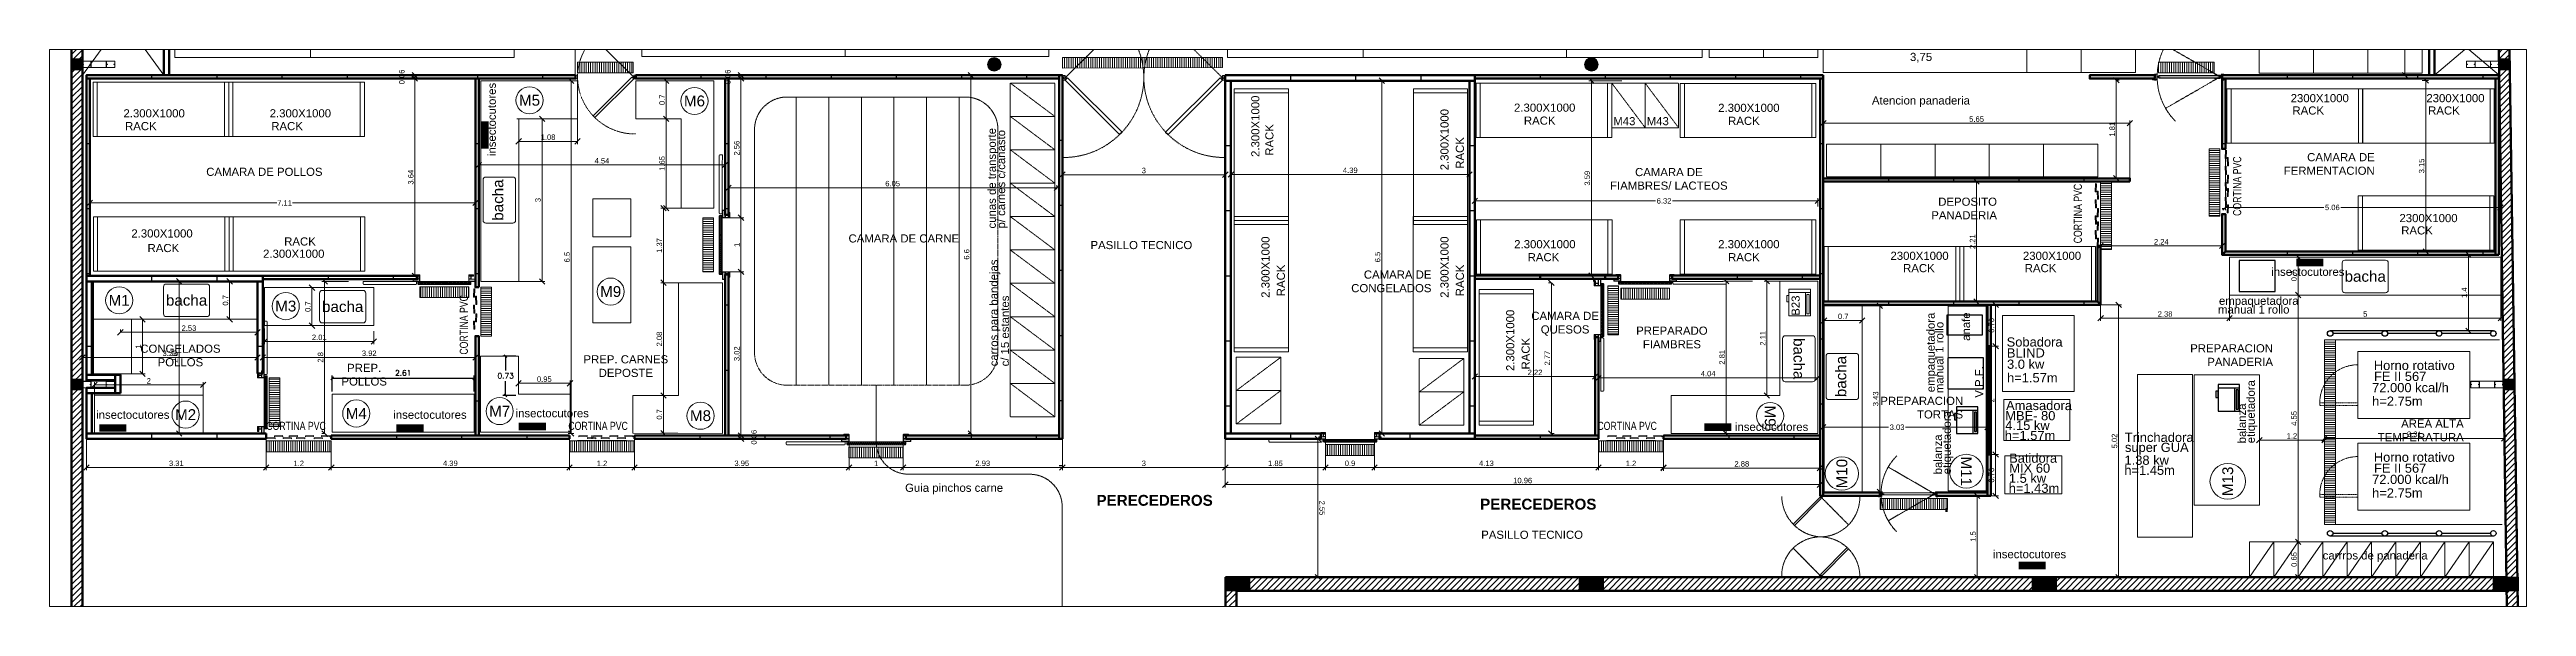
# Paper-space layout 'Presentación1' of a CAD drawing. Header units: inches. Extents: x 115 to 1028, y 2 to 207.
# The model-space entities are those that its viewports show. They can reach past a viewport. Long polylines and large blocks are cut down to what shows.
import ezdxf

# ---------------------------------------------------------------- set-up
doc = ezdxf.new("R2010")
doc.units = ezdxf.units.IN
doc.header["$MEASUREMENT"] = 0
for name, pattern in [('ACAD_ISO10W100', [18, 12, -3, 0, -3]), ('DASH_15', [0.375, 0.25, -0.125]), ('DASHED2', [9.525, 6.35, -3.175]), ('HIDDEN2', [4.7625, 3.175, -1.5875]), ('LZ-COME$0$DASH_15', [0.375, 0.25, -0.125]), ('LÍNEAS_OCULTAS2', [0.1875, 0.125, -0.0625])]:
    doc.linetypes.add(name, pattern=pattern)
for name, color, linetype in [('(C)Paneles 60mm.', 4, 'Continuous'), ('0-CORTINAPVC-TXT', 7, 'Continuous'), ('01-COTAS ESTRUCTURA', 9, 'Continuous'), ('ARQ-MUROS CAMARA', 140, 'Continuous'), ('DEF-GUARDARIEL', 1, 'Continuous'), ('JU-PLANTA(XREF)$0$0-EQUIPAMIENTO-LAB', 6, 'Continuous'), ('JU-PLANTA(XREF)$0$COMESTIBLES0-EQUIP-TXT', 3, 'Continuous'), ('JU-PLANTA(XREF)$0$TRASTIENDAS-EQUIPAMIENTO', 6, 'Continuous'), ('l olumnas', 140, 'Continuous'), ('L pisos', 8, 'Continuous')]:
    doc.layers.add(name, color=color, linetype=linetype)
for name, color, linetype, lineweight in [('0-EQUIPAMIENTO-LAB', 6, 'Continuous', 13), ('0-LINEA PISO', 9, 'Continuous', 5), ('01 eje', 30, 'ACAD_ISO10W100', 9), ('ARQ-CARPINTERIAS', 4, 'Continuous', 9), ('ARQ-CORTINA PVC', 4, 'Continuous', 5), ('ARQ-REJILLAS', 4, 'Continuous', 5), ('COMESTIBLES0-EQUIP-TXT', 3, 'Continuous', 9), ('EQUIPAMIENTO', 111, 'Continuous', 13), ('EQUIPAMIENTO-TRASTIENDA', 6, 'Continuous', 9), ('Est-Acero', 4, 'Continuous', 13), ('HATCH HORMIGON', 100, 'Continuous', 13), ('L COTAS', 1, 'Continuous', 9), ('L EQUIP', 6, 'Continuous', 9), ('l muro', 5, 'Continuous', 80), ('L PANELES', 136, 'Continuous', 50), ('L PROYEC', 4, 'HIDDEN2', 9), ('LAVADO MU', 10, 'Continuous', 5), ('smr acero', 170, 'Continuous', 15)]:
    doc.layers.add(name, color=color, linetype=linetype, lineweight=lineweight)
doc.styles.add('2mm para 1.100', font='ARIAL.TTF')
doc.styles.add('3mm para 1.100', font='ARIAL.TTF')
doc.styles.add('ARIAL', font='ARIAL.TTF')
doc.styles.add('JU-PLANTA(XREF)$0$ARIAL', font='ARIAL.TTF')
doc.styles.add('LZ-COME$0$LETRITAS', font='ROMAN1.shx', dxfattribs={"width": 1.2, "height": 0.225})
doc.styles.add('RomanS', font='romans.shx')
doc.styles.get("Standard").update_dxf_attribs({"font": 'ARIAL.TTF'})
doc.styles.add('STYLE10', font='ARIAL.TTF', dxfattribs={"height": 0.17})
doc.dimstyles.new('bases 1-50', dxfattribs={"dimscale": 0.5, "dimtxt": 0.2, "dimasz": 0.1, "dimexe": 0.1, "dimexo": 0.1, "dimgap": 0.1, "dimtad": 1, "dimtih": 1, "dimtoh": 1, "dimzin": 1, "dimdsep": 46, "dimtxsty": 'RomanS', "dimblk": 'OBLIQUE', "dimcen": 0.1, "dimclrd": 256, "dimclre": 256, "dimclrt": 256, "dimadec": 0, "dimazin": 0, "dimtfac": 1, "dimtmove": 0, "dimatfit": 3, "dimfxl": 0, "dimarcsym": 0})
doc.dimstyles.new('cotas 1.100', dxfattribs={"dimscale": 2, "dimtxt": 0.2, "dimasz": 0.1, "dimexe": 0.1, "dimexo": 0.05, "dimgap": 0.05, "dimtad": 0, "dimzin": 0, "dimdsep": 46, "dimtxsty": '2mm para 1.100', "dimblk": 'OBLIQUE', "dimcen": 0.09, "dimclrd": 256, "dimclre": 256, "dimclrt": 256, "dimaunit": 1, "dimadec": 3, "dimazin": 0, "dimtfac": 1, "dimtofl": 0, "dimtmove": 2, "dimatfit": 3, "dimfxl": 0, "dimtolj": 1, "dimtzin": 0, "dimlwd": -1, "dimlwe": -1, "dimarcsym": 0})
doc.dimstyles.new('cotas 1.50', dxfattribs={"dimscale": 0.5, "dimtxt": 0.2, "dimasz": 0.2, "dimexe": 0.1, "dimexo": 0, "dimgap": 0.05, "dimtad": 1, "dimdsep": 46, "dimtxsty": 'ARIAL', "dimblk": 'OBLIQUE', "dimcen": 0.09, "dimclrd": 256, "dimclre": 256, "dimclrt": 256, "dimadec": 0, "dimazin": 2, "dimtfac": 1, "dimtofl": 0, "dimtmove": 2, "dimatfit": 3, "dimfxl": 0, "dimtolj": 1, "dimtzin": 0, "dimlwd": -1, "dimlwe": -1, "dimarcsym": 0})

psp = doc.layouts.new('Presentación1')

msp = doc.modelspace()

# ---------------------------------------------------------------- texts
at = {"layer": '0-CORTINAPVC-TXT', "style": 'LZ-COME$0$LETRITAS', "width": 0.8}
for p in [(290.817, 56.162), (287.882, 55.657), (258.147, 53.606)]:
    msp.add_text('CORTINA PVC', height=0.15, rotation=90, dxfattribs=at).set_placement(p)
for p in [(254.433, 52.217), (259.998, 52.217), (278.956, 52.217)]:
    msp.add_text('CORTINA PVC', height=0.15, dxfattribs=at).set_placement(p)
at = {"layer": 'COMESTIBLES0-EQUIP-TXT', "style": 'ARIAL'}
for s, p in [('2300X1000', (291.728, 58.257)), ('2300X1000', (294.228, 58.257)), ('2.300X1000', (277.42, 58.082)), ('RACK', (277.602, 57.843)), ('M43', (279.249, 57.833)), ('M43', (279.865, 57.833)), ('2.300X1000', (281.182, 58.079)), ('RACK', (281.364, 57.839)), ('RACK', (291.761, 58.03)), ('RACK', (294.261, 58.03)), ('2300X1000', (293.732, 56.047)), ('2.300X1000', (277.424, 55.566)), ('2.300X1000', (281.182, 55.566)), ('RACK', (293.765, 55.82)), ('RACK', (277.671, 55.326)), ('RACK', (281.364, 55.326)), ('2300X1000', (284.355, 55.352)), ('RACK', (284.588, 55.125)), ('2300X1000', (286.796, 55.352)), ('RACK', (286.829, 55.125)), ('carrros de panaderia', (292.318, 49.83))]:
    msp.add_text(s, height=0.15, dxfattribs=at).set_placement(p)
at = {"layer": 'COMESTIBLES0-EQUIP-TXT', "lineweight": 9, "style": 'ARIAL'}
for s, p in [('2.300X1000', (251.802, 57.978)), ('2.300X1000', (254.496, 57.978)), ('RACK', (251.831, 57.742)), ('RACK', (254.525, 57.742)), ('2.300X1000', (251.947, 55.764)), ('RACK', (254.763, 55.616)), ('RACK', (252.246, 55.495)), ('2.300X1000', (254.374, 55.39))]:
    msp.add_text(s, height=0.15, dxfattribs=at).set_placement(p)
at = {"layer": 'COMESTIBLES0-EQUIP-TXT', "style": 'ARIAL'}
for s, p in [('2.300X1000', (272.729, 57.249)), ('2.300X1000', (276.214, 57.002)), ('cunas de transporte ', (267.874, 55.93)), ('p/ carnes c/canasto', (268.045, 55.929)), ('RACK', (272.988, 57.271)), ('RACK', (276.498, 57.031)), ('2.300X1000', (272.916, 54.653)), ('2.300X1000', (276.214, 54.653)), ('carros para bandejas', (267.91, 53.39)), ('RACK', (273.2, 54.682)), ('RACK', (276.498, 54.682)), ('c/ 15 estantes', (268.116, 53.389)), ('2.300X1000', (277.425, 53.303)), ('B23', (282.683, 54.322)), ('RACK', (277.709, 53.332))]:
    msp.add_text(s, height=0.15, rotation=90, dxfattribs=at).set_placement(p)
at = {"layer": 'COMESTIBLES0-EQUIP-TXT', "char_height": 0.15, "style": 'ARIAL'}
for s, insert, width, attachment_point in [('Atencion panaderia', (284.014, 58.365), 6.39684, 1), ('CAMARA DE\\PFIAMBRES/ LACTEOS', (280.273, 57.045), 2.14746, 2), ('CAMARA DE FERMENTACION', (293.277, 57.32), 2.11563, 3), ('DEPOSITO PANADERIA', (286.318, 56.499), 2.11563, 3), ('CAMARA DE \\PCONGELADOS', (275.899, 55.156), 2.86224, 3), ('CAMARA DE\\PQUESOS', (278.361, 54.395), 2.14746, 2), ('PREPARADO\\PFIAMBRES ', (280.329, 54.122), 2.14746, 2), ('PREPARACION PANADERIA', (291.403, 53.797), 2.11563, 3), ('PREPARACION TORTAS', (285.694, 52.829), 2.11563, 3), ('AREA ALTA TEMPERATURA', (294.916, 52.41), 2.11563, 3)]:
    msp.add_mtext(s, dxfattribs=dict(at, insert=insert, width=width, attachment_point=attachment_point))
at = {"layer": 'COMESTIBLES0-EQUIP-TXT', "lineweight": 9, "char_height": 0.15, "style": 'ARIAL'}
for s, insert, width, attachment_point in [('CAMARA DE POLLOS', (255.469, 57.05), 2.86224, 3), ('CAMARA DE CARNE', (267.197, 55.822), 2.86224, 3), ('CONGELADOS\\PPOLLOS', (252.851, 53.79), 1.60952, 2), ('PREP.\\PPOLLOS', (256.237, 53.436), 1.60952, 2), ('PREP. CARNES\\PDEPOSTE', (261.057, 53.594), 3.51874, 2), ('Guia pinchos carne', (266.202, 51.227), 3.70593, 1)]:
    msp.add_mtext(s, dxfattribs=dict(at, insert=insert, width=width, attachment_point=attachment_point))
at = {"layer": 'EQUIPAMIENTO', "color": 120, "style": 'STYLE10'}
for s, p in [('Sobadora', (286.496, 53.754)), ('3.0 kw', (286.503, 53.344)), ('BLIND', (286.5, 53.552)), ('Horno rotativo', (293.26, 53.322)), ('h=1.57m', (286.503, 53.094)), ('72.000 kcal/h', (293.229, 52.913)), ('FE II 567', (293.264, 53.12)), ('Amasadora', (286.485, 52.583)), ('MBE- 80', (286.47, 52.395)), ('h=2.75m', (293.229, 52.663)), ('4.15 kw', (286.47, 52.217)), ('h=1.57m', (286.461, 52.031)), ('Trinchadora', (288.672, 51.996)), ('Batidora', (286.542, 51.613)), ('MIX 60', (286.545, 51.429)), ('h=1.45m', (288.664, 51.39)), ('super GUA', (288.675, 51.812)), ('1.38 kw', (288.667, 51.575)), ('Horno rotativo', (293.26, 51.63)), ('FE II 567', (293.264, 51.429)), ('h=1.43m', (286.534, 51.058)), ('1.5 kw', (286.537, 51.243)), ('72.000 kcal/h', (293.229, 51.222)), ('h=2.75m', (293.229, 50.971))]:
    msp.add_text(s, height=0.17, dxfattribs=at).set_placement(p)
at = {"layer": 'JU-PLANTA(XREF)$0$COMESTIBLES0-EQUIP-TXT', "style": 'JU-PLANTA(XREF)$0$ARIAL'}
for s, rotation, p in [('insectocutores', 90, (258.662, 57.264)), ('insectocutores', 360, (291.369, 55.057)), ('empaquetadora', 90.0017, (285.171, 52.912)), ('anafe', 90.0017, (285.822, 53.86)), ('manual 1 rollo', 0.0017, (290.39, 54.362)), ('empaquetadora', 0.0017, (290.407, 54.523)), ('manual 1 rollo', 90.0017, (285.332, 52.895)), ('V.P.F.', 90, (286.064, 52.812)), ('etiquetadora', 90.0017, (291.068, 51.971)), ('insectocutores', 360, (251.298, 52.423)), ('insectocutores', 360, (256.773, 52.423)), ('insectocutores', 360, (259.026, 52.451)), ('etiquetadora', 90.0017, (285.468, 51.4)), ('balanza', 90.0017, (290.903, 51.971)), ('insectocutores', 360, (281.49, 52.199)), ('balanza', 90.0017, (285.303, 51.4)), ('insectocutores', 360, (286.242, 49.853))]:
    msp.add_text(s, height=0.15, rotation=rotation, dxfattribs=at).set_placement(p)
at = {"layer": 'L EQUIP', "linetype": 'ByBlock', "ltscale": 0.01, "attachment_point": 1}
for s, insert, char_height, width in [('2.50', (253.74, 59.416), 0.15, 6.39684), ('3,75', (256.796, 59.503), 0.15, 4.44912), ('3,75', (262.896, 59.526), 0.15, 4.44912), ('3,75', (266.646, 59.526), 0.15, 4.44912), ('2.50', (273.13, 59.416), 0.15, 4.44912), ('3,75', (276.236, 59.443), 0.15, 4.44912), ('2.50', (279.38, 59.416), 0.15, 4.44912), ('3,75', (284.715, 59.167), 0.15, 4.44912), ('PASILLO TECNICO', (269.618, 55.7), 0.15, 7.3024), ('{\\fArial|b1|i0|c0|p34;PERECEDEROS}', (269.728, 51.02), 0.2, 6.39684), ('{\\fArial|b1|i0|c0|p34;PERECEDEROS}', (276.796, 50.95), 0.2, 6.39684), ('PASILLO TECNICO', (276.816, 50.361), 0.15, 6.39684)]:
    msp.add_mtext(s, dxfattribs=dict(at, insert=insert, char_height=char_height, width=width))
at = {"layer": 'L EQUIP', "char_height": 0.2, "attachment_point": 5, "style": '3mm para 1.100'}
for s, insert in [('M5', (259.283, 58.292)), ('M6', (262.322, 58.279)), ('M9', (260.778, 54.767)), ('bacha', (293.102, 55.047)), ('M1', (251.723, 54.606)), ('bacha', (252.965, 54.606)), ('M3', (254.792, 54.499)), ('bacha', (255.841, 54.49)), ('M2', (252.947, 52.5)), ('M4', (256.091, 52.521)), ('M7', (258.733, 52.565)), ('M8', (262.433, 52.479))]:
    msp.add_mtext(s, dxfattribs=dict(at, insert=insert))
for s, insert, rotation in [('bacha', (258.701, 56.454), 90), ('bacha', (282.668, 53.529), 270), ('bacha', (283.443, 53.202), 90), ('M9', (282.139, 52.474), 270), ('M10', (283.462, 51.412), 90), ('M11', (285.754, 51.457), 270.0001), ('M13', (290.57, 51.27), 89.9999)]:
    msp.add_mtext(s, dxfattribs=dict(at, insert=insert, rotation=rotation))

# ---------------------------------------------------------------- blocks, each defined once
blk = doc.blocks.new('terreno1')
at = {"layer": '01 eje', "ltscale": 0.05}
for p, q in [((2858.813, 860.328), (2858.813, 730.799)), ((2904.08, 736.346), (2902.361, 855.185))]:
    blk.add_line(p, q, dxfattribs=at)
blk = doc.blocks.new('_Oblique')
at = {"color": 0, "linetype": 'ByBlock', "lineweight": -2}
blk.add_line((-0.5, -0.5), (0.5, 0.5), dxfattribs=at)
blk = doc.blocks.new('*D561')
at = {"layer": 'Defpoints', "color": 0}
for p in [(250.214, 156.769), (251.045, 156.768), (250.845, 31.949)]:
    blk.add_point(p, dxfattribs=at)
at = {"layer": 'L COTAS'}
for p, q in [((250.945, 156.768), (250.014, 156.77)), ((250.214, 156.769), (250.116, 95.269)), ((250.015, 31.95), (250.113, 93.45)), ((250.745, 31.949), (249.815, 31.95))]:
    blk.add_line(p, q, dxfattribs=at)
at = {"layer": 'L COTAS', "xscale": 0.2, "yscale": 0.2, "zscale": 0.2}
for p, rotation in [((250.214, 156.769), 89.90828215739022), ((250.015, 31.95), 269.9082821573902)]:
    blk.add_blockref('_Oblique', p, dxfattribs=dict(at, rotation=rotation))
at = {"layer": 'L COTAS', "insert": (250.115, 94.36), "char_height": 0.4, "attachment_point": 5, "rotation": 89.9083, "style": '2mm para 1.100'}
blk.add_mtext('\\A1;124.82', dxfattribs=at)
blk = doc.blocks.new('PVAI')
for p, q in [((3388.779, 759.261), (3388.743, 759.226)), ((3389.399, 759.261), (3389.435, 759.226))]:
    blk.add_line(p, q)
at = {"layer": 'L EQUIP'}
for p, q in [((3387.969, 760.035), (3388.763, 760.82)), ((3387.929, 760), (3387.929, 760.07)), ((3387.929, 760.07), (3387.969, 760.07)), ((3387.969, 760), (3387.929, 760)), ((3387.969, 760.07), (3387.969, 760)), ((3387.969, 760), (3388.004, 760.035)), ((3387.969, 760), (3388.743, 759.226)), ((3388.004, 760.035), (3388.779, 759.261)), ((3390.174, 760.035), (3389.399, 759.261)), ((3390.209, 760), (3389.435, 759.226)), ((3390.209, 760), (3390.174, 760.035)), ((3390.249, 760.07), (3390.209, 760.07)), ((3390.209, 760.07), (3390.209, 760)), ((3390.209, 760), (3390.249, 760)), ((3390.249, 760), (3390.249, 760.07))]:
    blk.add_line(p, q, dxfattribs=at)
for centre in [(3387.969, 760.035), (3390.209, 760.035)]:
    blk.add_circle(centre, 0.0196, dxfattribs=at)
at = {"layer": 'L PROYEC'}
for p, q in [((3387.969, 760.035), (3388.763, 760.82)), ((3390.209, 760.035), (3389.415, 760.82)), ((3390.209, 760.035), (3389.415, 760.82))]:
    blk.add_line(p, q, dxfattribs=at)
for centre, radius, start, end in [((3387.969, 760.03), 1.12, 359.6736, 92.0467), ((3390.209, 760.03), 1.12, 87.9533, 180.3264), ((3387.943, 760.046), 1.146, 269.3146, 359.1608), ((3390.235, 760.046), 1.146, 180.8392, 270.6854)]:
    blk.add_arc(centre, radius, start, end, dxfattribs=at)
blk = doc.blocks.new('RACKS 250')
for p, q in [((-1.05, -2.5), (-1.05, 0)), ((-1.05, 0), (-0.05, 0)), ((-0.05, 0), (-0.05, -2.5)), ((-1.05, -0.0762), (-0.05, -0.0762)), ((-1.05, -2.4238), (-0.05, -2.4238)), ((-0.05, -2.5), (-1.05, -2.5))]:
    blk.add_line(p, q)
blk = doc.blocks.new('*D563')
at = {"layer": 'Defpoints', "color": 0}
for p in [(257.172, 58.693), (257.172, 55.056), (257.172, 55.056)]:
    blk.add_point(p, dxfattribs=at)
at = {"layer": 'L COTAS'}
for p, q in [((257.172, 58.693), (257.122, 58.693)), ((257.172, 58.693), (257.172, 55.056)), ((257.172, 55.056), (257.122, 55.056))]:
    blk.add_line(p, q, dxfattribs=at)
at = {"layer": 'L COTAS', "xscale": 0.1, "yscale": 0.1, "zscale": 0.1}
for p, rotation in [((257.172, 58.693), 90), ((257.172, 55.056), 270)]:
    blk.add_blockref('_Oblique', p, dxfattribs=dict(at, rotation=rotation))
at = {"layer": 'L COTAS', "insert": (257.096, 56.875), "char_height": 0.1, "attachment_point": 5, "rotation": 90, "style": 'ARIAL'}
blk.add_mtext('\\A1;3.64', dxfattribs=at)
blk = doc.blocks.new('*D564')
at = {"layer": 'Defpoints', "color": 0}
for p in [(269.099, 56.926), (272.101, 56.926), (272.101, 56.922)]:
    blk.add_point(p, dxfattribs=at)
at = {"layer": 'L COTAS'}
for p, q in [((269.099, 56.926), (269.099, 56.872)), ((269.099, 56.922), (272.101, 56.922)), ((272.101, 56.926), (272.101, 56.872))]:
    blk.add_line(p, q, dxfattribs=at)
at = {"layer": 'L COTAS', "xscale": 0.1, "yscale": 0.1, "zscale": 0.1, "rotation": 180}
blk.add_blockref('_Oblique', (269.099, 56.922), dxfattribs=at)
at = {"layer": 'L COTAS', "xscale": 0.1, "yscale": 0.1, "zscale": 0.1}
blk.add_blockref('_Oblique', (272.101, 56.922), dxfattribs=at)
at = {"layer": 'L COTAS', "insert": (270.6, 56.998), "char_height": 0.1, "attachment_point": 5, "style": 'ARIAL'}
blk.add_mtext('\\A1;3', dxfattribs=at)
blk = doc.blocks.new('*D565')
at = {"layer": 'Defpoints', "color": 0}
for p in [(276.599, 57.583), (272.206, 56.926), (276.599, 56.926)]:
    blk.add_point(p, dxfattribs=at)
at = {"layer": 'L COTAS'}
for p, q in [((276.599, 57.583), (276.599, 56.876)), ((272.206, 56.926), (272.206, 56.976)), ((272.206, 56.926), (276.599, 56.926))]:
    blk.add_line(p, q, dxfattribs=at)
at = {"layer": 'L COTAS', "xscale": 0.1, "yscale": 0.1, "zscale": 0.1, "rotation": 180}
blk.add_blockref('_Oblique', (272.206, 56.926), dxfattribs=at)
at = {"layer": 'L COTAS', "xscale": 0.1, "yscale": 0.1, "zscale": 0.1}
blk.add_blockref('_Oblique', (276.599, 56.926), dxfattribs=at)
at = {"layer": 'L COTAS', "insert": (274.403, 57.002), "char_height": 0.1, "attachment_point": 5, "style": 'ARIAL'}
blk.add_mtext('\\A1;4.39', dxfattribs=at)
blk = doc.blocks.new('*D566')
at = {"layer": 'Defpoints', "color": 0}
for p in [(290.526, 57.399), (295.591, 57.301), (295.591, 56.318)]:
    blk.add_point(p, dxfattribs=at)
at = {"layer": 'L COTAS'}
for p, q in [((290.526, 57.399), (290.526, 56.268)), ((295.591, 57.301), (295.591, 56.268)), ((290.526, 56.318), (292.341, 56.318)), ((295.591, 56.318), (292.65, 56.318))]:
    blk.add_line(p, q, dxfattribs=at)
at = {"layer": 'L COTAS', "xscale": 0.1, "yscale": 0.1, "zscale": 0.1, "rotation": 180}
blk.add_blockref('_Oblique', (290.526, 56.318), dxfattribs=at)
at = {"layer": 'L COTAS', "xscale": 0.1, "yscale": 0.1, "zscale": 0.1}
blk.add_blockref('_Oblique', (295.591, 56.318), dxfattribs=at)
at = {"layer": 'L COTAS', "insert": (292.496, 56.318), "char_height": 0.1, "attachment_point": 5, "style": 'ARIAL'}
blk.add_mtext('\\A1;5.06', dxfattribs=at)
blk = doc.blocks.new('*D567')
at = {"layer": 'Defpoints', "color": 0}
for p in [(294.15, 58.658), (294.15, 55.508), (294.217, 55.508)]:
    blk.add_point(p, dxfattribs=at)
at = {"layer": 'L COTAS'}
for p, q in [((294.15, 58.658), (294.267, 58.658)), ((294.217, 58.658), (294.217, 55.508)), ((294.15, 55.508), (294.267, 55.508))]:
    blk.add_line(p, q, dxfattribs=at)
at = {"layer": 'L COTAS', "xscale": 0.1, "yscale": 0.1, "zscale": 0.1}
for p, rotation in [((294.217, 58.658), 90), ((294.217, 55.508), 270)]:
    blk.add_blockref('_Oblique', p, dxfattribs=dict(at, rotation=rotation))
at = {"layer": 'L COTAS', "insert": (294.141, 57.083), "char_height": 0.1, "attachment_point": 5, "rotation": 90, "style": 'ARIAL'}
blk.add_mtext('\\A1;3.15', dxfattribs=at)
blk = doc.blocks.new('*D568')
at = {"layer": 'Defpoints', "color": 0}
for p in [(294.697, 55.448), (294.697, 54.045), (295.003, 54.045)]:
    blk.add_point(p, dxfattribs=at)
at = {"layer": 'L COTAS'}
for p, q in [((294.697, 55.448), (295.053, 55.448)), ((295.003, 55.448), (295.003, 54.045)), ((294.697, 54.045), (295.053, 54.045))]:
    blk.add_line(p, q, dxfattribs=at)
at = {"layer": 'L COTAS', "xscale": 0.1, "yscale": 0.1, "zscale": 0.1}
for p, rotation in [((295.003, 55.448), 90), ((295.003, 54.045), 270)]:
    blk.add_blockref('_Oblique', p, dxfattribs=dict(at, rotation=rotation))
at = {"layer": 'L COTAS', "insert": (294.928, 54.747), "char_height": 0.1, "attachment_point": 5, "rotation": 90, "style": 'ARIAL'}
blk.add_mtext('\\A1;1.4', dxfattribs=at)
blk = doc.blocks.new('*D569')
at = {"layer": 'Defpoints', "color": 0}
for p in [(283.114, 52.267), (286.145, 52.267), (286.145, 52.267)]:
    blk.add_point(p, dxfattribs=at)
at = {"layer": 'L COTAS'}
for p, q in [((283.114, 52.267), (283.114, 52.317)), ((283.114, 52.267), (284.322, 52.267)), ((286.145, 52.267), (284.631, 52.267)), ((286.145, 52.267), (286.145, 52.317))]:
    blk.add_line(p, q, dxfattribs=at)
at = {"layer": 'L COTAS', "xscale": 0.1, "yscale": 0.1, "zscale": 0.1, "rotation": 180}
blk.add_blockref('_Oblique', (283.114, 52.267), dxfattribs=at)
at = {"layer": 'L COTAS', "xscale": 0.1, "yscale": 0.1, "zscale": 0.1}
blk.add_blockref('_Oblique', (286.145, 52.267), dxfattribs=at)
at = {"layer": 'L COTAS', "insert": (284.477, 52.267), "char_height": 0.1, "attachment_point": 5, "style": 'ARIAL'}
blk.add_mtext('\\A1;3.03', dxfattribs=at)
blk = doc.blocks.new('*D570')
at = {"layer": 'Defpoints', "color": 0}
for p in [(292.352, 52.062), (295.662, 52.126), (295.662, 52.062)]:
    blk.add_point(p, dxfattribs=at)
at = {"layer": 'L COTAS'}
for p, q in [((292.352, 52.062), (292.352, 52.112)), ((292.352, 52.062), (295.662, 52.062)), ((295.662, 52.126), (295.662, 52.012))]:
    blk.add_line(p, q, dxfattribs=at)
at = {"layer": 'L COTAS', "xscale": 0.1, "yscale": 0.1, "zscale": 0.1, "rotation": 180}
blk.add_blockref('_Oblique', (292.352, 52.062), dxfattribs=at)
at = {"layer": 'L COTAS', "xscale": 0.1, "yscale": 0.1, "zscale": 0.1}
blk.add_blockref('_Oblique', (295.662, 52.062), dxfattribs=at)
at = {"layer": 'L COTAS', "insert": (294.007, 52.138), "char_height": 0.1, "attachment_point": 5, "style": 'ARIAL'}
blk.add_mtext('\\A1;3.31', dxfattribs=at)
blk = doc.blocks.new('*D571')
at = {"layer": 'Defpoints', "color": 0}
for p in [(293.832, 59.876), (294.281, 59.876), (294.281, 58.756)]:
    blk.add_point(p, dxfattribs=at)
at = {"layer": 'L COTAS'}
for p, q in [((294.281, 59.876), (293.782, 59.876)), ((293.832, 59.876), (293.832, 59.655)), ((293.832, 58.756), (293.832, 59.355)), ((294.281, 58.756), (293.782, 58.756))]:
    blk.add_line(p, q, dxfattribs=at)
at = {"layer": 'L COTAS', "xscale": 0.1, "yscale": 0.1, "zscale": 0.1}
for p, rotation in [((293.832, 59.876), 90), ((293.832, 58.756), 270)]:
    blk.add_blockref('_Oblique', p, dxfattribs=dict(at, rotation=rotation))
at = {"layer": 'L COTAS', "insert": (293.832, 59.505), "char_height": 0.1, "attachment_point": 5, "rotation": 90, "style": 'ARIAL'}
blk.add_mtext('\\A1;1.12', dxfattribs=at)
blk = doc.blocks.new('DFGSDFG')
at = {"linetype": 'LZ-COME$0$DASH_15'}
blk.add_line((0.821, -0.615), (0, 0), dxfattribs=at)
blk.add_lwpolyline([(0.821, 0), (0, 0), (0, -0.615), (0.821, -0.615)], close=True, dxfattribs=at)
blk = doc.blocks.new('LJ-PLANTA BASE(XREF)$0$SE-COME$0$LR-COME$0$B26')
for p, q in [((-0.182, -0.394), (-0.182, 0)), ((-0.182, -0.092), (0.245, -0.092))]:
    blk.add_line(p, q)
for points in [[(0.245, -0.394), (0.245, 0), (-0.245, 0), (-0.245, -0.394)], [(0.21, -0.063), (0.21, -0.025), (-0.146, -0.025), (-0.146, -0.063)], [(-0.008, -0.434), (-0.008, -0.394), (-0.125, -0.394), (-0.125, -0.434)]]:
    blk.add_lwpolyline(points, close=True)
blk = doc.blocks.new('*D612')
at = {"layer": 'Defpoints', "color": 0}
for p in [(251.181, 56.401), (258.287, 56.401), (258.287, 55.53)]:
    blk.add_point(p, dxfattribs=at)
at = {"layer": 'L COTAS'}
for p, q in [((251.181, 56.401), (251.181, 56.451)), ((251.181, 56.401), (254.626, 56.401)), ((258.287, 56.401), (254.916, 56.401)), ((258.287, 55.53), (258.287, 56.451))]:
    blk.add_line(p, q, dxfattribs=at)
at = {"layer": 'L COTAS', "xscale": 0.1, "yscale": 0.1, "zscale": 0.1, "rotation": 180}
blk.add_blockref('_Oblique', (251.181, 56.401), dxfattribs=at)
at = {"layer": 'L COTAS', "xscale": 0.1, "yscale": 0.1, "zscale": 0.1}
blk.add_blockref('_Oblique', (258.287, 56.401), dxfattribs=at)
at = {"layer": 'L COTAS', "insert": (254.771, 56.401), "char_height": 0.1, "attachment_point": 5, "style": 'ARIAL'}
blk.add_mtext('\\A1;7.11', dxfattribs=at)
blk = doc.blocks.new('*D572')
at = {"layer": 'Defpoints', "color": 0}
for p in [(276.699, 56.905), (283.02, 56.438), (283.02, 56.334)]:
    blk.add_point(p, dxfattribs=at)
at = {"layer": 'L COTAS'}
for p, q in [((276.699, 56.905), (276.699, 56.388)), ((276.699, 56.438), (280.029, 56.438)), ((283.02, 56.438), (280.338, 56.438)), ((283.02, 56.334), (283.02, 56.488))]:
    blk.add_line(p, q, dxfattribs=at)
at = {"layer": 'L COTAS', "xscale": 0.1, "yscale": 0.1, "zscale": 0.1, "rotation": 180}
blk.add_blockref('_Oblique', (276.699, 56.438), dxfattribs=at)
at = {"layer": 'L COTAS', "xscale": 0.1, "yscale": 0.1, "zscale": 0.1}
blk.add_blockref('_Oblique', (283.02, 56.438), dxfattribs=at)
at = {"layer": 'L COTAS', "insert": (280.184, 56.438), "char_height": 0.1, "attachment_point": 5, "style": 'ARIAL'}
blk.add_mtext('\\A1;6.32', dxfattribs=at)
blk = doc.blocks.new('PUERTA')
for p, q in [((0.04, 0), (0.834, 0.785)), ((0.04, 0), (0.834, 0.785)), ((0, -0.035), (0, 0.035)), ((0, 0.035), (0.04, 0.035)), ((0.04, 0.035), (0.04, -0.035)), ((0.04, -0.035), (0.075, 0)), ((0.075, 0), (0.85, -0.774)), ((1.16, -0.035), (1.16, 0.035)), ((1.16, 0.035), (1.2, 0.035)), ((1.2, 0.035), (1.2, -0.035)), ((0.04, -0.035), (0, -0.035)), ((0.04, -0.035), (0.814, -0.81)), ((1.2, -0.035), (1.16, -0.035)), ((0.85, -0.774), (0.814, -0.81))]:
    blk.add_line(p, q)
blk.add_circle((0.04, 0), 0.0196)
at = {"linetype": 'DASH_15', "ltscale": 0.2}
for centre, radius, start, end in [((0.04, -0.005), 1.12, 359.6736, 92.0467), ((0.014, 0.011), 1.146, 269.3146, 359.1608)]:
    blk.add_arc(centre, radius, start, end, dxfattribs=at)
blk = doc.blocks.new('*D613')
at = {"layer": 'Defpoints', "color": 0}
for p in [(288.507, 58.663), (288.516, 56.854), (288.766, 56.854)]:
    blk.add_point(p, dxfattribs=at)
at = {"layer": 'L COTAS'}
for p, q in [((288.507, 58.663), (288.566, 58.663)), ((288.516, 58.663), (288.516, 56.854)), ((288.766, 56.854), (288.466, 56.854))]:
    blk.add_line(p, q, dxfattribs=at)
at = {"layer": 'L COTAS', "xscale": 0.1, "yscale": 0.1, "zscale": 0.1}
for p, rotation in [((288.516, 58.663), 90), ((288.516, 56.854), 270)]:
    blk.add_blockref('_Oblique', p, dxfattribs=dict(at, rotation=rotation))
at = {"layer": 'L COTAS', "insert": (288.44, 57.759), "char_height": 0.1, "attachment_point": 5, "rotation": 90, "style": 'ARIAL'}
blk.add_mtext('\\A1;1.81', dxfattribs=at)
blk = doc.blocks.new('*D573')
at = {"layer": 'Defpoints', "color": 0}
for p in [(285.942, 56.794), (285.673, 54.582), (285.942, 54.582)]:
    blk.add_point(p, dxfattribs=at)
at = {"layer": 'L COTAS'}
for p, q in [((285.942, 56.794), (285.892, 56.794)), ((285.942, 56.794), (285.942, 54.582)), ((285.673, 54.582), (285.992, 54.582))]:
    blk.add_line(p, q, dxfattribs=at)
at = {"layer": 'L COTAS', "xscale": 0.1, "yscale": 0.1, "zscale": 0.1}
for p, rotation in [((285.942, 56.794), 90), ((285.942, 54.582), 270)]:
    blk.add_blockref('_Oblique', p, dxfattribs=dict(at, rotation=rotation))
at = {"layer": 'L COTAS', "insert": (285.867, 55.688), "char_height": 0.1, "attachment_point": 5, "rotation": 90, "style": 'ARIAL'}
blk.add_mtext('\\A1;2.21', dxfattribs=at)
blk = doc.blocks.new('*D614')
at = {"layer": 'Defpoints', "color": 0}
for p in [(288.225, 55.61), (288.225, 55.445), (290.466, 55.445)]:
    blk.add_point(p, dxfattribs=at)
at = {"layer": 'L COTAS'}
for p, q in [((288.225, 55.445), (288.225, 55.66)), ((290.466, 55.61), (288.225, 55.61)), ((290.466, 55.445), (290.466, 55.66))]:
    blk.add_line(p, q, dxfattribs=at)
at = {"layer": 'L COTAS', "xscale": 0.1, "yscale": 0.1, "zscale": 0.1, "rotation": 180}
blk.add_blockref('_Oblique', (288.225, 55.61), dxfattribs=at)
at = {"layer": 'L COTAS', "xscale": 0.1, "yscale": 0.1, "zscale": 0.1}
blk.add_blockref('_Oblique', (290.466, 55.61), dxfattribs=at)
at = {"layer": 'L COTAS', "insert": (289.345, 55.685), "char_height": 0.1, "attachment_point": 5, "style": 'ARIAL'}
blk.add_mtext('\\A1;2.24', dxfattribs=at)
blk = doc.blocks.new('*D615')
at = {"layer": 'Defpoints', "color": 0}
for p in [(291.151, 52.062), (291.151, 52.031), (292.352, 52.062)]:
    blk.add_point(p, dxfattribs=at)
at = {"layer": 'L COTAS'}
for p, q in [((291.151, 52.062), (291.151, 51.981)), ((292.352, 52.031), (291.151, 52.031)), ((292.352, 52.062), (292.352, 51.981))]:
    blk.add_line(p, q, dxfattribs=at)
at = {"layer": 'L COTAS', "xscale": 0.1, "yscale": 0.1, "zscale": 0.1, "rotation": 180}
blk.add_blockref('_Oblique', (291.151, 52.031), dxfattribs=at)
at = {"layer": 'L COTAS', "xscale": 0.1, "yscale": 0.1, "zscale": 0.1}
blk.add_blockref('_Oblique', (292.352, 52.031), dxfattribs=at)
at = {"layer": 'L COTAS', "insert": (291.751, 52.107), "char_height": 0.1, "attachment_point": 5, "style": 'ARIAL'}
blk.add_mtext('\\A1;1.2', dxfattribs=at)
blk = doc.blocks.new('*D616')
at = {"layer": 'Defpoints', "color": 0}
for p in [(288.238, 54.522), (288.238, 49.504), (288.559, 49.504)]:
    blk.add_point(p, dxfattribs=at)
at = {"layer": 'L COTAS'}
for p, q in [((288.238, 54.522), (288.609, 54.522)), ((288.559, 54.522), (288.559, 49.504)), ((288.238, 49.504), (288.609, 49.504))]:
    blk.add_line(p, q, dxfattribs=at)
at = {"layer": 'L COTAS', "xscale": 0.1, "yscale": 0.1, "zscale": 0.1}
for p, rotation in [((288.559, 54.522), 90), ((288.559, 49.504), 270)]:
    blk.add_blockref('_Oblique', p, dxfattribs=dict(at, rotation=rotation))
at = {"layer": 'L COTAS', "insert": (288.483, 52.013), "char_height": 0.1, "attachment_point": 5, "rotation": 90, "style": 'ARIAL'}
blk.add_mtext('\\A1;5.02', dxfattribs=at)
blk = doc.blocks.new('*D575')
at = {"layer": 'Defpoints', "color": 0}
for p in [(278.108, 54.928), (278.108, 54.928), (278.099, 52.154)]:
    blk.add_point(p, dxfattribs=at)
at = {"layer": 'L COTAS'}
for p, q in [((278.108, 54.928), (278.058, 54.928)), ((278.108, 52.154), (278.108, 54.928)), ((278.099, 52.154), (278.158, 52.154))]:
    blk.add_line(p, q, dxfattribs=at)
at = {"layer": 'L COTAS', "xscale": 0.1, "yscale": 0.1, "zscale": 0.1}
for p, rotation in [((278.108, 54.928), 90), ((278.108, 52.154), 270)]:
    blk.add_blockref('_Oblique', p, dxfattribs=dict(at, rotation=rotation))
at = {"layer": 'L COTAS', "insert": (278.033, 53.541), "char_height": 0.1, "attachment_point": 5, "rotation": 90, "style": 'ARIAL'}
blk.add_mtext('\\A1;2.77', dxfattribs=at)
blk = doc.blocks.new('*D576')
at = {"layer": 'Defpoints', "color": 0}
for p in [(278.846, 58.654), (279.405, 58.654), (279.226, 55.061)]:
    blk.add_point(p, dxfattribs=at)
at = {"layer": 'L COTAS'}
for p, q in [((279.405, 58.654), (278.796, 58.654)), ((278.846, 55.061), (278.846, 58.654)), ((279.226, 55.061), (278.796, 55.061))]:
    blk.add_line(p, q, dxfattribs=at)
at = {"layer": 'L COTAS', "xscale": 0.1, "yscale": 0.1, "zscale": 0.1}
for p, rotation in [((278.846, 58.654), 90), ((278.846, 55.061), 270)]:
    blk.add_blockref('_Oblique', p, dxfattribs=dict(at, rotation=rotation))
at = {"layer": 'L COTAS', "insert": (278.77, 56.857), "char_height": 0.1, "attachment_point": 5, "rotation": 90, "style": 'ARIAL'}
blk.add_mtext('\\A1;3.59', dxfattribs=at)
blk = doc.blocks.new('*D577')
at = {"layer": 'Defpoints', "color": 0}
for p in [(274.983, 58.654), (274.986, 58.654), (274.986, 52.154)]:
    blk.add_point(p, dxfattribs=at)
at = {"layer": 'L COTAS'}
for p, q in [((274.986, 58.654), (274.933, 58.654)), ((274.983, 52.154), (274.983, 58.654)), ((274.986, 52.154), (274.933, 52.154))]:
    blk.add_line(p, q, dxfattribs=at)
at = {"layer": 'L COTAS', "xscale": 0.1, "yscale": 0.1, "zscale": 0.1}
for p, rotation in [((274.983, 58.654), 90), ((274.983, 52.154), 270)]:
    blk.add_blockref('_Oblique', p, dxfattribs=dict(at, rotation=rotation))
at = {"layer": 'L COTAS', "insert": (274.907, 55.404), "char_height": 0.1, "attachment_point": 5, "rotation": 90, "style": 'ARIAL'}
blk.add_mtext('\\A1;6.5', dxfattribs=at)
blk = doc.blocks.new('*D578')
at = {"layer": 'Defpoints', "color": 0}
for p in [(254.371, 53.553), (254.371, 53.521), (258.289, 53.467)]:
    blk.add_point(p, dxfattribs=at)
at = {"layer": 'L COTAS'}
for p, q in [((254.371, 53.521), (254.371, 53.603)), ((258.289, 53.553), (254.371, 53.553)), ((258.289, 53.467), (258.289, 53.603))]:
    blk.add_line(p, q, dxfattribs=at)
at = {"layer": 'L COTAS', "xscale": 0.1, "yscale": 0.1, "zscale": 0.1, "rotation": 180}
blk.add_blockref('_Oblique', (254.371, 53.553), dxfattribs=at)
at = {"layer": 'L COTAS', "xscale": 0.1, "yscale": 0.1, "zscale": 0.1}
blk.add_blockref('_Oblique', (258.289, 53.553), dxfattribs=at)
at = {"layer": 'L COTAS', "insert": (256.33, 53.63), "char_height": 0.1, "attachment_point": 5, "style": 'ARIAL'}
blk.add_mtext('\\A1;3.92', dxfattribs=at)
blk = doc.blocks.new('*D617')
at = {"layer": 'Defpoints', "color": 0}
for p in [(251.045, 53.553), (254.271, 53.521), (251.045, 53.291)]:
    blk.add_point(p, dxfattribs=at)
at = {"layer": 'L COTAS'}
for p, q in [((251.045, 53.291), (251.045, 53.603)), ((254.271, 53.553), (251.045, 53.553)), ((254.271, 53.521), (254.271, 53.603))]:
    blk.add_line(p, q, dxfattribs=at)
at = {"layer": 'L COTAS', "xscale": 0.1, "yscale": 0.1, "zscale": 0.1, "rotation": 180}
blk.add_blockref('_Oblique', (251.045, 53.553), dxfattribs=at)
at = {"layer": 'L COTAS', "xscale": 0.1, "yscale": 0.1, "zscale": 0.1}
blk.add_blockref('_Oblique', (254.271, 53.553), dxfattribs=at)
at = {"layer": 'L COTAS', "insert": (252.658, 53.63), "char_height": 0.1, "attachment_point": 5, "style": 'ARIAL'}
blk.add_mtext('\\A1;3.23', dxfattribs=at)
blk = doc.blocks.new('*D579')
at = {"layer": 'Defpoints', "color": 0}
for p in [(255.508, 54.956), (255.95, 54.956), (255.508, 52.153)]:
    blk.add_point(p, dxfattribs=at)
at = {"layer": 'L COTAS'}
for p, q in [((255.95, 54.956), (255.458, 54.956)), ((255.508, 52.153), (255.508, 54.956)), ((255.508, 52.153), (255.458, 52.153))]:
    blk.add_line(p, q, dxfattribs=at)
at = {"layer": 'L COTAS', "xscale": 0.1, "yscale": 0.1, "zscale": 0.1}
for p, rotation in [((255.508, 54.956), 90), ((255.508, 52.153), 270)]:
    blk.add_blockref('_Oblique', p, dxfattribs=dict(at, rotation=rotation))
at = {"layer": 'L COTAS', "insert": (255.432, 53.555), "char_height": 0.1, "attachment_point": 5, "rotation": 90, "style": 'ARIAL'}
blk.add_mtext('\\A1;2.8', dxfattribs=at)
blk = doc.blocks.new('*D580')
at = {"layer": 'Defpoints', "color": 0}
for p in [(276.699, 53.237), (278.916, 53.203), (278.916, 53.203)]:
    blk.add_point(p, dxfattribs=at)
at = {"layer": 'L COTAS'}
for p, q in [((276.699, 53.237), (276.699, 53.153)), ((276.699, 53.203), (278.916, 53.203)), ((278.916, 53.203), (278.916, 53.253))]:
    blk.add_line(p, q, dxfattribs=at)
at = {"layer": 'L COTAS', "xscale": 0.1, "yscale": 0.1, "zscale": 0.1, "rotation": 180}
blk.add_blockref('_Oblique', (276.699, 53.203), dxfattribs=at)
at = {"layer": 'L COTAS', "xscale": 0.1, "yscale": 0.1, "zscale": 0.1}
blk.add_blockref('_Oblique', (278.916, 53.203), dxfattribs=at)
at = {"layer": 'L COTAS', "insert": (277.807, 53.278), "char_height": 0.1, "attachment_point": 5, "style": 'ARIAL'}
blk.add_mtext('\\A1;2.22', dxfattribs=at)
blk = doc.blocks.new('*D619')
at = {"layer": 'Defpoints', "color": 0}
for p in [(258.348, 57.14), (262.887, 57.116), (262.887, 57.102)]:
    blk.add_point(p, dxfattribs=at)
at = {"layer": 'L COTAS'}
for p, q in [((258.348, 57.14), (258.348, 57.052)), ((258.348, 57.102), (262.887, 57.102)), ((262.887, 57.116), (262.887, 57.052))]:
    blk.add_line(p, q, dxfattribs=at)
at = {"layer": 'L COTAS', "xscale": 0.1, "yscale": 0.1, "zscale": 0.1, "rotation": 180}
blk.add_blockref('_Oblique', (258.348, 57.102), dxfattribs=at)
at = {"layer": 'L COTAS', "xscale": 0.1, "yscale": 0.1, "zscale": 0.1}
blk.add_blockref('_Oblique', (262.887, 57.102), dxfattribs=at)
at = {"layer": 'L COTAS', "insert": (260.618, 57.178), "char_height": 0.1, "attachment_point": 5, "style": 'ARIAL'}
blk.add_mtext('\\A1;4.54', dxfattribs=at)
blk = doc.blocks.new('*D620')
at = {"layer": 'Defpoints', "color": 0}
for p in [(262.948, 56.655), (268.998, 56.681), (268.998, 56.655)]:
    blk.add_point(p, dxfattribs=at)
at = {"layer": 'L COTAS'}
for p, q in [((262.948, 56.655), (262.948, 56.731)), ((262.948, 56.681), (268.998, 56.681)), ((268.998, 56.655), (268.998, 56.731))]:
    blk.add_line(p, q, dxfattribs=at)
at = {"layer": 'L COTAS', "xscale": 0.1, "yscale": 0.1, "zscale": 0.1, "rotation": 180}
blk.add_blockref('_Oblique', (262.948, 56.681), dxfattribs=at)
at = {"layer": 'L COTAS', "xscale": 0.1, "yscale": 0.1, "zscale": 0.1}
blk.add_blockref('_Oblique', (268.998, 56.681), dxfattribs=at)
at = {"layer": 'L COTAS', "insert": (265.973, 56.757), "char_height": 0.1, "attachment_point": 5, "style": 'ARIAL'}
blk.add_mtext('\\A1;6.05', dxfattribs=at)
blk = doc.blocks.new('*D581')
at = {"layer": 'Defpoints', "color": 0}
for p in [(257.172, 58.753), (257.172, 58.693), (257.172, 58.693)]:
    blk.add_point(p, dxfattribs=at)
at = {"layer": 'L COTAS'}
for p, q in [((257.172, 58.753), (257.122, 58.753)), ((257.172, 58.693), (257.122, 58.693)), ((257.172, 58.753), (257.172, 58.693))]:
    blk.add_line(p, q, dxfattribs=at)
at = {"layer": 'L COTAS', "xscale": 0.1, "yscale": 0.1, "zscale": 0.1}
for p, rotation in [((257.172, 58.753), 90), ((257.172, 58.693), 270)]:
    blk.add_blockref('_Oblique', p, dxfattribs=dict(at, rotation=rotation))
at = {"layer": 'L COTAS', "insert": (256.931, 58.723), "char_height": 0.1, "attachment_point": 5, "rotation": 90, "style": 'ARIAL'}
blk.add_mtext('\\A1;0.06', dxfattribs=at)
blk = doc.blocks.new('base1')
at = {"layer": 'smr acero'}
h = blk.add_hatch(color=256, dxfattribs=at)
h.dxf.hatch_style = 1
h.paths.add_polyline_path([(4862.665, 1040.797), (4862.665, 1040.597), (4862.465, 1040.597), (4862.465, 1040.797)])
for p, q in [((4863.111, 1040.757), (4862.809, 1040.757)), ((4863.111, 1040.637), (4862.809, 1040.637))]:
    blk.add_line(p, q, dxfattribs=at)
blk.add_lwpolyline([(4862.465, 1040.597), (4862.665, 1040.597), (4862.665, 1040.797), (4862.465, 1040.797)], close=True, dxfattribs=at)
for points in [[(4862.819, 1040.757), (4862.671, 1040.757, 0.414214), (4862.665, 1040.751), (4862.665, 1040.703, 0.414214), (4862.671, 1040.697), (4862.685, 1040.697), (4862.685, 1040.699), (4862.673, 1040.699, -0.414214), (4862.667, 1040.705), (4862.667, 1040.749, -0.414214), (4862.673, 1040.755), (4862.817, 1040.755, -0.414214), (4862.823, 1040.749), (4862.823, 1040.705, -0.414214), (4862.817, 1040.699), (4862.805, 1040.699), (4862.805, 1040.697), (4862.819, 1040.697, 0.414214), (4862.825, 1040.703), (4862.825, 1040.751, 0.414214)], [(4862.819, 1040.637), (4862.671, 1040.637, -0.414214), (4862.665, 1040.643), (4862.665, 1040.691, -0.414214), (4862.671, 1040.697), (4862.685, 1040.697), (4862.685, 1040.695), (4862.673, 1040.695, 0.414214), (4862.667, 1040.689), (4862.667, 1040.645, 0.414214), (4862.673, 1040.639), (4862.817, 1040.639, 0.414214), (4862.823, 1040.645), (4862.823, 1040.689, 0.414214), (4862.817, 1040.695), (4862.805, 1040.695), (4862.805, 1040.697), (4862.819, 1040.697, -0.414214), (4862.825, 1040.691), (4862.825, 1040.643, -0.414214)], [(4863.111, 1040.757), (4863.259, 1040.757, -0.414214), (4863.265, 1040.751), (4863.265, 1040.703, -0.414214), (4863.259, 1040.697), (4863.245, 1040.697), (4863.245, 1040.699), (4863.257, 1040.699, 0.414214), (4863.263, 1040.705), (4863.263, 1040.749, 0.414214), (4863.257, 1040.755), (4863.113, 1040.755, 0.414214), (4863.107, 1040.749), (4863.107, 1040.705, 0.414214), (4863.113, 1040.699), (4863.125, 1040.699), (4863.125, 1040.697), (4863.111, 1040.697, -0.414214), (4863.105, 1040.703), (4863.105, 1040.751, -0.414214)], [(4863.111, 1040.637), (4863.259, 1040.637, 0.414214), (4863.265, 1040.643), (4863.265, 1040.691, 0.414214), (4863.259, 1040.697), (4863.245, 1040.697), (4863.245, 1040.695), (4863.257, 1040.695, -0.414214), (4863.263, 1040.689), (4863.263, 1040.645, -0.414214), (4863.257, 1040.639), (4863.113, 1040.639, -0.414214), (4863.107, 1040.645), (4863.107, 1040.689, -0.414214), (4863.113, 1040.695), (4863.125, 1040.695), (4863.125, 1040.697), (4863.111, 1040.697, 0.414214), (4863.105, 1040.691), (4863.105, 1040.643, 0.414214)]]:
    blk.add_lwpolyline(points, format="xyb", close=True, dxfattribs=at)
blk = doc.blocks.new('*D582')
at = {"layer": 'Defpoints', "color": 0}
for p in [(260.124, 60.47), (252.647, 59.797), (260.124, 58.753)]:
    blk.add_point(p, dxfattribs=at)
at = {"layer": 'L COTAS'}
for p, q in [((252.647, 59.797), (252.647, 60.52)), ((252.647, 60.47), (260.124, 60.47)), ((260.124, 58.753), (260.124, 60.52))]:
    blk.add_line(p, q, dxfattribs=at)
at = {"layer": 'L COTAS', "xscale": 0.1, "yscale": 0.1, "zscale": 0.1, "rotation": 180}
blk.add_blockref('_Oblique', (252.647, 60.47), dxfattribs=at)
at = {"layer": 'L COTAS', "xscale": 0.1, "yscale": 0.1, "zscale": 0.1}
blk.add_blockref('_Oblique', (260.124, 60.47), dxfattribs=at)
at = {"layer": 'L COTAS', "insert": (256.386, 60.546), "char_height": 0.1, "attachment_point": 5, "style": 'ARIAL'}
blk.add_mtext('\\A1;7.48', dxfattribs=at)
blk = doc.blocks.new('*D621')
at = {"layer": 'Defpoints', "color": 0}
for p in [(251.121, 52.054), (254.431, 52.054), (254.431, 51.526)]:
    blk.add_point(p, dxfattribs=at)
at = {"layer": 'L COTAS'}
for p, q in [((251.121, 52.054), (251.121, 51.476)), ((254.431, 52.054), (254.431, 51.476)), ((251.121, 51.526), (254.431, 51.526))]:
    blk.add_line(p, q, dxfattribs=at)
at = {"layer": 'L COTAS', "xscale": 0.1, "yscale": 0.1, "zscale": 0.1, "rotation": 180}
blk.add_blockref('_Oblique', (251.121, 51.526), dxfattribs=at)
at = {"layer": 'L COTAS', "xscale": 0.1, "yscale": 0.1, "zscale": 0.1}
blk.add_blockref('_Oblique', (254.431, 51.526), dxfattribs=at)
at = {"layer": 'L COTAS', "insert": (252.776, 51.602), "char_height": 0.1, "attachment_point": 5, "style": 'ARIAL'}
blk.add_mtext('\\A1;3.31', dxfattribs=at)
blk = doc.blocks.new('*D622')
at = {"layer": 'Defpoints', "color": 0}
for p in [(254.431, 51.817), (255.631, 51.817), (255.631, 51.526)]:
    blk.add_point(p, dxfattribs=at)
at = {"layer": 'L COTAS'}
for p, q in [((254.431, 51.817), (254.431, 51.476)), ((255.631, 51.817), (255.631, 51.476)), ((254.431, 51.526), (255.631, 51.526))]:
    blk.add_line(p, q, dxfattribs=at)
at = {"layer": 'L COTAS', "xscale": 0.1, "yscale": 0.1, "zscale": 0.1, "rotation": 180}
blk.add_blockref('_Oblique', (254.431, 51.526), dxfattribs=at)
at = {"layer": 'L COTAS', "xscale": 0.1, "yscale": 0.1, "zscale": 0.1}
blk.add_blockref('_Oblique', (255.631, 51.526), dxfattribs=at)
at = {"layer": 'L COTAS', "insert": (255.031, 51.601), "char_height": 0.1, "attachment_point": 5, "style": 'ARIAL'}
blk.add_mtext('\\A1;1.2', dxfattribs=at)
blk = doc.blocks.new('*D590')
at = {"layer": 'Defpoints', "color": 0}
for p in [(260.018, 52.054), (255.631, 51.817), (260.018, 51.526)]:
    blk.add_point(p, dxfattribs=at)
at = {"layer": 'L COTAS'}
for p, q in [((260.018, 52.054), (260.018, 51.476)), ((255.631, 51.817), (255.631, 51.476)), ((255.631, 51.526), (260.018, 51.526))]:
    blk.add_line(p, q, dxfattribs=at)
at = {"layer": 'L COTAS', "xscale": 0.1, "yscale": 0.1, "zscale": 0.1, "rotation": 180}
blk.add_blockref('_Oblique', (255.631, 51.526), dxfattribs=at)
at = {"layer": 'L COTAS', "xscale": 0.1, "yscale": 0.1, "zscale": 0.1}
blk.add_blockref('_Oblique', (260.018, 51.526), dxfattribs=at)
at = {"layer": 'L COTAS', "insert": (257.824, 51.602), "char_height": 0.1, "attachment_point": 5, "style": 'ARIAL'}
blk.add_mtext('\\A1;4.39', dxfattribs=at)
blk = doc.blocks.new('*D591')
at = {"layer": 'Defpoints', "color": 0}
for p in [(260.018, 52.054), (261.218, 52.054), (261.218, 51.526)]:
    blk.add_point(p, dxfattribs=at)
at = {"layer": 'L COTAS'}
for p, q in [((260.018, 52.054), (260.018, 51.476)), ((261.218, 52.054), (261.218, 51.476)), ((260.018, 51.526), (261.218, 51.526))]:
    blk.add_line(p, q, dxfattribs=at)
at = {"layer": 'L COTAS', "xscale": 0.1, "yscale": 0.1, "zscale": 0.1, "rotation": 180}
blk.add_blockref('_Oblique', (260.018, 51.526), dxfattribs=at)
at = {"layer": 'L COTAS', "xscale": 0.1, "yscale": 0.1, "zscale": 0.1}
blk.add_blockref('_Oblique', (261.218, 51.526), dxfattribs=at)
at = {"layer": 'L COTAS', "insert": (260.618, 51.601), "char_height": 0.1, "attachment_point": 5, "style": 'ARIAL'}
blk.add_mtext('\\A1;1.2', dxfattribs=at)
blk = doc.blocks.new('*D592')
at = {"layer": 'Defpoints', "color": 0}
for p in [(261.218, 52.054), (265.169, 52.084), (265.169, 51.526)]:
    blk.add_point(p, dxfattribs=at)
at = {"layer": 'L COTAS'}
for p, q in [((261.218, 52.054), (261.218, 51.476)), ((265.169, 52.084), (265.169, 51.476)), ((261.218, 51.526), (265.169, 51.526))]:
    blk.add_line(p, q, dxfattribs=at)
at = {"layer": 'L COTAS', "xscale": 0.1, "yscale": 0.1, "zscale": 0.1, "rotation": 180}
blk.add_blockref('_Oblique', (261.218, 51.526), dxfattribs=at)
at = {"layer": 'L COTAS', "xscale": 0.1, "yscale": 0.1, "zscale": 0.1}
blk.add_blockref('_Oblique', (265.169, 51.526), dxfattribs=at)
at = {"layer": 'L COTAS', "insert": (263.193, 51.602), "char_height": 0.1, "attachment_point": 5, "style": 'ARIAL'}
blk.add_mtext('\\A1;3.95', dxfattribs=at)
blk = doc.blocks.new('*D623')
at = {"layer": 'Defpoints', "color": 0}
for p in [(269.099, 52.054), (272.101, 52.054), (272.101, 51.526)]:
    blk.add_point(p, dxfattribs=at)
at = {"layer": 'L COTAS'}
for p, q in [((269.099, 52.054), (269.099, 51.476)), ((272.101, 52.054), (272.101, 51.476)), ((269.099, 51.526), (272.101, 51.526))]:
    blk.add_line(p, q, dxfattribs=at)
at = {"layer": 'L COTAS', "xscale": 0.1, "yscale": 0.1, "zscale": 0.1, "rotation": 180}
blk.add_blockref('_Oblique', (269.099, 51.526), dxfattribs=at)
at = {"layer": 'L COTAS', "xscale": 0.1, "yscale": 0.1, "zscale": 0.1}
blk.add_blockref('_Oblique', (272.101, 51.526), dxfattribs=at)
at = {"layer": 'L COTAS', "insert": (270.6, 51.602), "char_height": 0.1, "attachment_point": 5, "style": 'ARIAL'}
blk.add_mtext('\\A1;3', dxfattribs=at)
blk = doc.blocks.new('*D624')
at = {"layer": 'Defpoints', "color": 0}
for p in [(272.101, 52.054), (273.949, 52.075), (273.949, 51.526)]:
    blk.add_point(p, dxfattribs=at)
at = {"layer": 'L COTAS'}
for p, q in [((272.101, 52.054), (272.101, 51.476)), ((273.949, 52.075), (273.949, 51.476)), ((272.101, 51.526), (273.949, 51.526))]:
    blk.add_line(p, q, dxfattribs=at)
at = {"layer": 'L COTAS', "xscale": 0.1, "yscale": 0.1, "zscale": 0.1, "rotation": 180}
blk.add_blockref('_Oblique', (272.101, 51.526), dxfattribs=at)
at = {"layer": 'L COTAS', "xscale": 0.1, "yscale": 0.1, "zscale": 0.1}
blk.add_blockref('_Oblique', (273.949, 51.526), dxfattribs=at)
at = {"layer": 'L COTAS', "insert": (273.025, 51.602), "char_height": 0.1, "attachment_point": 5, "style": 'ARIAL'}
blk.add_mtext('\\A1;1.85', dxfattribs=at)
blk = doc.blocks.new('*D593')
at = {"layer": 'Defpoints', "color": 0}
for p in [(273.949, 52.075), (274.849, 52.075), (274.849, 51.526)]:
    blk.add_point(p, dxfattribs=at)
at = {"layer": 'L COTAS'}
for p, q in [((273.949, 52.075), (273.949, 51.476)), ((274.849, 52.075), (274.849, 51.476)), ((273.949, 51.526), (274.849, 51.526))]:
    blk.add_line(p, q, dxfattribs=at)
at = {"layer": 'L COTAS', "xscale": 0.1, "yscale": 0.1, "zscale": 0.1, "rotation": 180}
blk.add_blockref('_Oblique', (273.949, 51.526), dxfattribs=at)
at = {"layer": 'L COTAS', "xscale": 0.1, "yscale": 0.1, "zscale": 0.1}
blk.add_blockref('_Oblique', (274.849, 51.526), dxfattribs=at)
at = {"layer": 'L COTAS', "insert": (274.399, 51.602), "char_height": 0.1, "attachment_point": 5, "style": 'ARIAL'}
blk.add_mtext('\\A1;0.9', dxfattribs=at)
blk = doc.blocks.new('*D594')
at = {"layer": 'Defpoints', "color": 0}
for p in [(274.849, 52.075), (278.975, 52.054), (278.975, 51.526)]:
    blk.add_point(p, dxfattribs=at)
at = {"layer": 'L COTAS'}
for p, q in [((274.849, 52.075), (274.849, 51.476)), ((278.975, 52.054), (278.975, 51.476)), ((274.849, 51.526), (278.975, 51.526))]:
    blk.add_line(p, q, dxfattribs=at)
at = {"layer": 'L COTAS', "xscale": 0.1, "yscale": 0.1, "zscale": 0.1, "rotation": 180}
blk.add_blockref('_Oblique', (274.849, 51.526), dxfattribs=at)
at = {"layer": 'L COTAS', "xscale": 0.1, "yscale": 0.1, "zscale": 0.1}
blk.add_blockref('_Oblique', (278.975, 51.526), dxfattribs=at)
at = {"layer": 'L COTAS', "insert": (276.912, 51.602), "char_height": 0.1, "attachment_point": 5, "style": 'ARIAL'}
blk.add_mtext('\\A1;4.13', dxfattribs=at)
blk = doc.blocks.new('*D625')
at = {"layer": 'Defpoints', "color": 0}
for p in [(280.175, 52.017), (283.058, 51.516), (283.058, 51.516)]:
    blk.add_point(p, dxfattribs=at)
at = {"layer": 'L COTAS'}
for p, q in [((280.175, 52.017), (280.175, 51.466)), ((283.058, 51.516), (283.058, 51.566)), ((280.175, 51.516), (283.058, 51.516))]:
    blk.add_line(p, q, dxfattribs=at)
at = {"layer": 'L COTAS', "xscale": 0.1, "yscale": 0.1, "zscale": 0.1, "rotation": 180}
blk.add_blockref('_Oblique', (280.175, 51.516), dxfattribs=at)
at = {"layer": 'L COTAS', "xscale": 0.1, "yscale": 0.1, "zscale": 0.1}
blk.add_blockref('_Oblique', (283.058, 51.516), dxfattribs=at)
at = {"layer": 'L COTAS', "insert": (281.617, 51.592), "char_height": 0.1, "attachment_point": 5, "style": 'ARIAL'}
blk.add_mtext('\\A1;2.88', dxfattribs=at)
blk = doc.blocks.new('*D626')
at = {"layer": 'Defpoints', "color": 0}
for p in [(273.859, 52.054), (273.808, 49.504), (273.859, 49.504)]:
    blk.add_point(p, dxfattribs=at)
at = {"layer": 'L COTAS'}
for p, q in [((273.859, 52.054), (273.758, 52.054)), ((273.808, 52.054), (273.808, 49.504)), ((273.859, 49.504), (273.758, 49.504))]:
    blk.add_line(p, q, dxfattribs=at)
at = {"layer": 'L COTAS', "xscale": 0.1, "yscale": 0.1, "zscale": 0.1}
for p, rotation in [((273.808, 52.054), 90.00190680556334), ((273.808, 49.504), 270.0019068055634)]:
    blk.add_blockref('_Oblique', p, dxfattribs=dict(at, rotation=rotation))
at = {"layer": 'L COTAS', "insert": (273.884, 50.779), "char_height": 0.1, "attachment_point": 5, "rotation": 270.0019, "style": 'ARIAL'}
blk.add_mtext('\\A1;2.55', dxfattribs=at)
blk = doc.blocks.new('*D597')
at = {"layer": 'Defpoints', "color": 0}
for p in [(272.101, 52.054), (283.058, 51.209), (283.058, 51.209)]:
    blk.add_point(p, dxfattribs=at)
at = {"layer": 'L COTAS'}
for p, q in [((272.101, 52.054), (272.101, 51.159)), ((272.101, 51.209), (283.058, 51.209)), ((283.058, 51.209), (283.058, 51.259))]:
    blk.add_line(p, q, dxfattribs=at)
at = {"layer": 'L COTAS', "xscale": 0.1, "yscale": 0.1, "zscale": 0.1, "rotation": 180}
blk.add_blockref('_Oblique', (272.101, 51.209), dxfattribs=at)
at = {"layer": 'L COTAS', "xscale": 0.1, "yscale": 0.1, "zscale": 0.1}
blk.add_blockref('_Oblique', (283.058, 51.209), dxfattribs=at)
at = {"layer": 'L COTAS', "insert": (277.58, 51.285), "char_height": 0.1, "attachment_point": 5, "style": 'ARIAL'}
blk.add_mtext('\\A1;10.96', dxfattribs=at)
blk = doc.blocks.new('*D627')
at = {"layer": 'Defpoints', "color": 0}
for p in [(252.746, 54.956), (252.746, 52.153), (252.83, 52.153)]:
    blk.add_point(p, dxfattribs=at)
at = {"layer": 'L COTAS'}
for p, q in [((252.746, 54.956), (252.88, 54.956)), ((252.83, 54.956), (252.83, 52.153)), ((252.746, 52.153), (252.88, 52.153))]:
    blk.add_line(p, q, dxfattribs=at)
at = {"layer": 'L COTAS', "xscale": 0.1, "yscale": 0.1, "zscale": 0.1}
for p, rotation in [((252.83, 54.956), 90), ((252.83, 52.153), 270)]:
    blk.add_blockref('_Oblique', p, dxfattribs=dict(at, rotation=rotation))
at = {"layer": 'L COTAS', "insert": (252.754, 53.555), "char_height": 0.1, "attachment_point": 5, "rotation": 90, "style": 'ARIAL'}
blk.add_mtext('\\A1;2.8', dxfattribs=at)
blk = doc.blocks.new('*D598')
at = {"layer": 'Defpoints', "color": 0}
for p in [(267.413, 58.753), (267.413, 52.154), (267.413, 52.154)]:
    blk.add_point(p, dxfattribs=at)
at = {"layer": 'L COTAS'}
for p, q in [((267.413, 58.753), (267.363, 58.753)), ((267.413, 58.753), (267.413, 52.154)), ((267.413, 52.154), (267.363, 52.154))]:
    blk.add_line(p, q, dxfattribs=at)
at = {"layer": 'L COTAS', "xscale": 0.1, "yscale": 0.1, "zscale": 0.1}
for p, rotation in [((267.413, 58.753), 90), ((267.413, 52.154), 270)]:
    blk.add_blockref('_Oblique', p, dxfattribs=dict(at, rotation=rotation))
at = {"layer": 'L COTAS', "insert": (267.337, 55.453), "char_height": 0.1, "attachment_point": 5, "rotation": 90, "style": 'ARIAL'}
blk.add_mtext('\\A1;6.6', dxfattribs=at)
blk = doc.blocks.new('*D628')
at = {"layer": 'Defpoints', "color": 0}
for p in [(288.766, 57.869), (283.118, 56.854), (288.766, 56.854)]:
    blk.add_point(p, dxfattribs=at)
at = {"layer": 'L COTAS'}
for p, q in [((283.118, 56.854), (283.118, 57.919)), ((283.118, 57.869), (288.766, 57.869)), ((288.766, 56.854), (288.766, 57.919))]:
    blk.add_line(p, q, dxfattribs=at)
at = {"layer": 'L COTAS', "xscale": 0.1, "yscale": 0.1, "zscale": 0.1, "rotation": 180}
blk.add_blockref('_Oblique', (283.118, 57.869), dxfattribs=at)
at = {"layer": 'L COTAS', "xscale": 0.1, "yscale": 0.1, "zscale": 0.1}
blk.add_blockref('_Oblique', (288.766, 57.869), dxfattribs=at)
at = {"layer": 'L COTAS', "insert": (285.942, 57.945), "char_height": 0.1, "attachment_point": 5, "style": 'ARIAL'}
blk.add_mtext('\\A1;5.65', dxfattribs=at)
blk = doc.blocks.new('*D630')
at = {"layer": 'Defpoints', "color": 0}
for p in [(281.814, 54.961), (281.329, 52.154), (281.668, 52.154)]:
    blk.add_point(p, dxfattribs=at)
at = {"layer": 'L COTAS'}
for p, q in [((281.814, 54.961), (281.279, 54.961)), ((281.329, 54.961), (281.329, 52.154)), ((281.668, 52.154), (281.279, 52.154))]:
    blk.add_line(p, q, dxfattribs=at)
at = {"layer": 'L COTAS', "xscale": 0.1, "yscale": 0.1, "zscale": 0.1}
for p, rotation in [((281.329, 54.961), 90), ((281.329, 52.154), 270)]:
    blk.add_blockref('_Oblique', p, dxfattribs=dict(at, rotation=rotation))
at = {"layer": 'L COTAS', "insert": (281.253, 53.557), "char_height": 0.1, "attachment_point": 5, "rotation": 90, "style": 'ARIAL'}
blk.add_mtext('\\A1;2.81', dxfattribs=at)
blk = doc.blocks.new('*D599')
at = {"layer": 'Defpoints', "color": 0}
for p in [(278.975, 53.19), (283.018, 53.19), (283.018, 53.179)]:
    blk.add_point(p, dxfattribs=at)
at = {"layer": 'L COTAS'}
for p, q in [((278.975, 53.19), (278.975, 53.129)), ((278.975, 53.179), (283.018, 53.179)), ((283.018, 53.19), (283.018, 53.129))]:
    blk.add_line(p, q, dxfattribs=at)
at = {"layer": 'L COTAS', "xscale": 0.1, "yscale": 0.1, "zscale": 0.1, "rotation": 180}
blk.add_blockref('_Oblique', (278.975, 53.179), dxfattribs=at)
at = {"layer": 'L COTAS', "xscale": 0.1, "yscale": 0.1, "zscale": 0.1}
blk.add_blockref('_Oblique', (283.018, 53.179), dxfattribs=at)
at = {"layer": 'L COTAS', "insert": (280.997, 53.255), "char_height": 0.1, "attachment_point": 5, "style": 'ARIAL'}
blk.add_mtext('\\A1;4.04', dxfattribs=at)
blk = doc.blocks.new('*D631')
at = {"layer": 'Defpoints', "color": 0}
for p in [(286.205, 51.003), (285.954, 49.504), (286.205, 49.504)]:
    blk.add_point(p, dxfattribs=at)
at = {"layer": 'L COTAS'}
for p, q in [((286.205, 51.003), (285.904, 51.003)), ((285.954, 51.003), (285.954, 49.504)), ((286.205, 49.504), (285.904, 49.504))]:
    blk.add_line(p, q, dxfattribs=at)
at = {"layer": 'L COTAS', "xscale": 0.1, "yscale": 0.1, "zscale": 0.1}
for p, rotation in [((285.954, 51.003), 90), ((285.954, 49.504), 270)]:
    blk.add_blockref('_Oblique', p, dxfattribs=dict(at, rotation=rotation))
at = {"layer": 'L COTAS', "insert": (285.878, 50.254), "char_height": 0.1, "attachment_point": 5, "rotation": 90, "style": 'ARIAL'}
blk.add_mtext('\\A1;1.5', dxfattribs=at)
blk = doc.blocks.new('*D556')
at = {"layer": 'Defpoints', "color": 0}
for p in [(251.745, 54.017), (254.271, 54.226), (254.271, 54.017)]:
    blk.add_point(p, dxfattribs=at)
at = {"layer": 'L COTAS'}
for p, q in [((251.745, 54.017), (251.745, 54.067)), ((251.745, 54.017), (254.271, 54.017)), ((254.271, 54.226), (254.271, 53.967))]:
    blk.add_line(p, q, dxfattribs=at)
at = {"layer": 'L COTAS', "xscale": 0.1, "yscale": 0.1, "zscale": 0.1, "rotation": 180}
blk.add_blockref('_Oblique', (251.745, 54.017), dxfattribs=at)
at = {"layer": 'L COTAS', "xscale": 0.1, "yscale": 0.1, "zscale": 0.1}
blk.add_blockref('_Oblique', (254.271, 54.017), dxfattribs=at)
at = {"layer": 'L COTAS', "insert": (253.008, 54.093), "char_height": 0.1, "attachment_point": 5, "style": 'ARIAL'}
blk.add_mtext('\\A1;2.53', dxfattribs=at)
blk = doc.blocks.new('*D557')
at = {"layer": 'Defpoints', "color": 0}
for p in [(253.903, 54.956), (253.758, 54.256), (253.903, 54.256)]:
    blk.add_point(p, dxfattribs=at)
at = {"layer": 'L COTAS'}
for p, q in [((253.903, 54.956), (253.708, 54.956)), ((253.758, 54.956), (253.758, 54.256)), ((253.903, 54.256), (253.708, 54.256))]:
    blk.add_line(p, q, dxfattribs=at)
at = {"layer": 'L COTAS', "xscale": 0.1, "yscale": 0.1, "zscale": 0.1}
for p, rotation in [((253.758, 54.956), 90), ((253.758, 54.256), 270)]:
    blk.add_blockref('_Oblique', p, dxfattribs=dict(at, rotation=rotation))
at = {"layer": 'L COTAS', "insert": (253.682, 54.606), "char_height": 0.1, "attachment_point": 5, "rotation": 90, "style": 'ARIAL'}
blk.add_mtext('\\A1;0.7', dxfattribs=at)
blk = doc.blocks.new('*D558')
at = {"layer": 'Defpoints', "color": 0}
for p in [(254.402, 54.086), (256.416, 54.036), (256.416, 53.847)]:
    blk.add_point(p, dxfattribs=at)
at = {"layer": 'L COTAS'}
for p, q in [((254.402, 54.086), (254.402, 53.797)), ((254.402, 53.847), (256.416, 53.847)), ((256.416, 54.036), (256.416, 53.797))]:
    blk.add_line(p, q, dxfattribs=at)
at = {"layer": 'L COTAS', "xscale": 0.1, "yscale": 0.1, "zscale": 0.1, "rotation": 180}
blk.add_blockref('_Oblique', (254.402, 53.847), dxfattribs=at)
at = {"layer": 'L COTAS', "xscale": 0.1, "yscale": 0.1, "zscale": 0.1}
blk.add_blockref('_Oblique', (256.416, 53.847), dxfattribs=at)
at = {"layer": 'L COTAS', "insert": (255.409, 53.923), "char_height": 0.1, "attachment_point": 5, "style": 'ARIAL'}
blk.add_mtext('\\A1;2.01', dxfattribs=at)
blk = doc.blocks.new('*D559')
at = {"layer": 'Defpoints', "color": 0}
for p in [(255.409, 54.84), (255.275, 54.14), (255.409, 54.14)]:
    blk.add_point(p, dxfattribs=at)
at = {"layer": 'L COTAS'}
for p, q in [((255.409, 54.84), (255.225, 54.84)), ((255.275, 54.84), (255.275, 54.14)), ((255.409, 54.14), (255.225, 54.14))]:
    blk.add_line(p, q, dxfattribs=at)
at = {"layer": 'L COTAS', "xscale": 0.1, "yscale": 0.1, "zscale": 0.1}
for p, rotation in [((255.275, 54.84), 90), ((255.275, 54.14), 270)]:
    blk.add_blockref('_Oblique', p, dxfattribs=dict(at, rotation=rotation))
at = {"layer": 'L COTAS', "insert": (255.199, 54.49), "char_height": 0.1, "attachment_point": 5, "rotation": 90, "style": 'ARIAL'}
blk.add_mtext('\\A1;0.7', dxfattribs=at)
blk = doc.blocks.new('*D560')
at = {"layer": 'Defpoints', "color": 0}
for p in [(282.318, 54.961), (282.078, 52.854), (282.318, 52.854)]:
    blk.add_point(p, dxfattribs=at)
at = {"layer": 'L COTAS'}
for p, q in [((282.318, 54.961), (282.028, 54.961)), ((282.078, 54.961), (282.078, 52.854)), ((282.318, 52.854), (282.028, 52.854))]:
    blk.add_line(p, q, dxfattribs=at)
at = {"layer": 'L COTAS', "xscale": 0.1, "yscale": 0.1, "zscale": 0.1}
for p, rotation in [((282.078, 54.961), 90), ((282.078, 52.854), 270)]:
    blk.add_blockref('_Oblique', p, dxfattribs=dict(at, rotation=rotation))
at = {"layer": 'L COTAS', "insert": (282.003, 53.907), "char_height": 0.1, "attachment_point": 5, "rotation": 90, "style": 'ARIAL'}
blk.add_mtext('\\A1;2.11', dxfattribs=at)
blk = doc.blocks.new('*D602')
at = {"layer": 'Defpoints', "color": 0}
for p in [(283.135, 54.505), (283.835, 54.505), (283.135, 54.234)]:
    blk.add_point(p, dxfattribs=at)
at = {"layer": 'L COTAS'}
for p, q in [((283.135, 54.505), (283.135, 54.184)), ((283.835, 54.505), (283.835, 54.184)), ((283.835, 54.234), (283.135, 54.234))]:
    blk.add_line(p, q, dxfattribs=at)
at = {"layer": 'L COTAS', "xscale": 0.1, "yscale": 0.1, "zscale": 0.1, "rotation": 180}
blk.add_blockref('_Oblique', (283.135, 54.234), dxfattribs=at)
at = {"layer": 'L COTAS', "xscale": 0.1, "yscale": 0.1, "zscale": 0.1}
blk.add_blockref('_Oblique', (283.835, 54.234), dxfattribs=at)
at = {"layer": 'L COTAS', "insert": (283.485, 54.31), "char_height": 0.1, "attachment_point": 5, "style": 'ARIAL'}
blk.add_mtext('\\A1;0.7', dxfattribs=at)
blk = doc.blocks.new('*D603')
at = {"layer": 'Defpoints', "color": 0}
for p in [(283.835, 54.505), (284.159, 54.505), (283.835, 51.077)]:
    blk.add_point(p, dxfattribs=at)
at = {"layer": 'L COTAS'}
for p, q in [((283.835, 54.505), (284.209, 54.505)), ((284.159, 51.077), (284.159, 54.505)), ((283.835, 51.077), (284.209, 51.077))]:
    blk.add_line(p, q, dxfattribs=at)
at = {"layer": 'L COTAS', "xscale": 0.1, "yscale": 0.1, "zscale": 0.1}
for p, rotation in [((284.159, 54.505), 90), ((284.159, 51.077), 270)]:
    blk.add_blockref('_Oblique', p, dxfattribs=dict(at, rotation=rotation))
at = {"layer": 'L COTAS', "insert": (284.083, 52.791), "char_height": 0.1, "attachment_point": 5, "rotation": 90, "style": 'ARIAL'}
blk.add_mtext('\\A1;3.43', dxfattribs=at)
blk = doc.blocks.new('*D604')
at = {"layer": 'Defpoints', "color": 0}
for p in [(258.263, 53.169), (255.649, 52.878), (258.263, 52.878)]:
    blk.add_point(p, dxfattribs=at)
at = {"layer": 'L COTAS', "lineweight": -2}
for p, q in [((255.649, 52.928), (255.649, 53.219)), ((255.649, 53.169), (258.263, 53.169)), ((258.263, 52.928), (258.263, 53.219))]:
    blk.add_line(p, q, dxfattribs=at)
at = {"layer": 'L COTAS', "lineweight": -2, "xscale": 0.05, "yscale": 0.05, "zscale": 0.05, "rotation": 180}
blk.add_blockref('_Oblique', (255.649, 53.169), dxfattribs=at)
at = {"layer": 'L COTAS', "lineweight": -2, "xscale": 0.05, "yscale": 0.05, "zscale": 0.05}
blk.add_blockref('_Oblique', (258.263, 53.169), dxfattribs=at)
at = {"layer": 'L COTAS', "insert": (256.956, 53.269), "char_height": 0.1, "attachment_point": 5, "style": 'RomanS'}
blk.add_mtext('2.61', dxfattribs=at)
blk = doc.blocks.new('*D605')
at = {"layer": 'Defpoints', "color": 0}
for p in [(253.269, 53.047), (251.269, 52.859), (253.269, 52.859)]:
    blk.add_point(p, dxfattribs=at)
at = {"layer": 'L COTAS'}
for p, q in [((251.269, 52.859), (251.269, 53.097)), ((251.269, 53.047), (253.269, 53.047)), ((253.269, 52.859), (253.269, 53.097))]:
    blk.add_line(p, q, dxfattribs=at)
at = {"layer": 'L COTAS', "xscale": 0.1, "yscale": 0.1, "zscale": 0.1, "rotation": 180}
blk.add_blockref('_Oblique', (251.269, 53.047), dxfattribs=at)
at = {"layer": 'L COTAS', "xscale": 0.1, "yscale": 0.1, "zscale": 0.1}
blk.add_blockref('_Oblique', (253.269, 53.047), dxfattribs=at)
at = {"layer": 'L COTAS', "insert": (252.269, 53.122), "char_height": 0.1, "attachment_point": 5, "style": 'ARIAL'}
blk.add_mtext('\\A1;2', dxfattribs=at)
blk = doc.blocks.new('*D606')
at = {"layer": 'Defpoints', "color": 0}
for p in [(251.952, 54.256), (252.151, 54.256), (251.952, 53.253)]:
    blk.add_point(p, dxfattribs=at)
at = {"layer": 'L COTAS'}
for p, q in [((251.952, 54.256), (252.201, 54.256)), ((252.151, 53.253), (252.151, 54.256)), ((251.952, 53.253), (252.201, 53.253))]:
    blk.add_line(p, q, dxfattribs=at)
at = {"layer": 'L COTAS', "xscale": 0.1, "yscale": 0.1, "zscale": 0.1}
for p, rotation in [((252.151, 54.256), 90), ((252.151, 53.253), 270)]:
    blk.add_blockref('_Oblique', p, dxfattribs=dict(at, rotation=rotation))
at = {"layer": 'L COTAS', "insert": (252.076, 53.755), "char_height": 0.1, "attachment_point": 5, "rotation": 90, "style": 'ARIAL'}
blk.add_mtext('\\A1;1', dxfattribs=at)
blk = doc.blocks.new('*D607')
at = {"layer": 'Defpoints', "color": 0}
for p in [(259.083, 57.953), (260.166, 57.953), (259.083, 57.536)]:
    blk.add_point(p, dxfattribs=at)
at = {"layer": 'L COTAS'}
for p, q in [((259.083, 57.953), (259.083, 57.486)), ((260.166, 57.953), (260.166, 57.486)), ((260.166, 57.536), (259.083, 57.536))]:
    blk.add_line(p, q, dxfattribs=at)
at = {"layer": 'L COTAS', "xscale": 0.1, "yscale": 0.1, "zscale": 0.1, "rotation": 180}
blk.add_blockref('_Oblique', (259.083, 57.536), dxfattribs=at)
at = {"layer": 'L COTAS', "xscale": 0.1, "yscale": 0.1, "zscale": 0.1}
blk.add_blockref('_Oblique', (260.166, 57.536), dxfattribs=at)
at = {"layer": 'L COTAS', "insert": (259.624, 57.612), "char_height": 0.1, "attachment_point": 5, "style": 'ARIAL'}
blk.add_mtext('\\A1;1.08', dxfattribs=at)
blk = doc.blocks.new('*D608')
at = {"layer": 'Defpoints', "color": 0}
for p in [(259.048, 57.953), (259.515, 57.953), (259.083, 54.954)]:
    blk.add_point(p, dxfattribs=at)
at = {"layer": 'L COTAS'}
for p, q in [((259.048, 57.953), (259.565, 57.953)), ((259.515, 54.954), (259.515, 57.953)), ((259.083, 54.954), (259.565, 54.954))]:
    blk.add_line(p, q, dxfattribs=at)
at = {"layer": 'L COTAS', "xscale": 0.1, "yscale": 0.1, "zscale": 0.1}
for p, rotation in [((259.515, 57.953), 90), ((259.515, 54.954), 270)]:
    blk.add_blockref('_Oblique', p, dxfattribs=dict(at, rotation=rotation))
at = {"layer": 'L COTAS', "insert": (259.438, 56.454), "char_height": 0.1, "attachment_point": 5, "rotation": 90, "style": 'ARIAL'}
blk.add_mtext('\\A1;3', dxfattribs=at)
blk = doc.blocks.new('*D609')
at = {"layer": 'Defpoints', "color": 0}
for p in [(260.029, 53.077), (259.08, 52.878), (260.029, 52.878)]:
    blk.add_point(p, dxfattribs=at)
at = {"layer": 'L COTAS'}
for p, q in [((259.08, 52.878), (259.08, 53.127)), ((259.08, 53.077), (260.029, 53.077)), ((260.029, 52.878), (260.029, 53.127))]:
    blk.add_line(p, q, dxfattribs=at)
at = {"layer": 'L COTAS', "xscale": 0.1, "yscale": 0.1, "zscale": 0.1, "rotation": 180}
blk.add_blockref('_Oblique', (259.08, 53.077), dxfattribs=at)
at = {"layer": 'L COTAS', "xscale": 0.1, "yscale": 0.1, "zscale": 0.1}
blk.add_blockref('_Oblique', (260.029, 53.077), dxfattribs=at)
at = {"layer": 'L COTAS', "insert": (259.555, 53.153), "char_height": 0.1, "attachment_point": 5, "style": 'ARIAL'}
blk.add_mtext('\\A1;0.95', dxfattribs=at)
blk = doc.blocks.new('*D610')
at = {"layer": 'Defpoints', "color": 0}
for p in [(259.08, 53.579), (258.842, 52.853), (259.08, 52.853)]:
    blk.add_point(p, dxfattribs=at)
at = {"layer": 'L COTAS', "lineweight": -2}
for p, q in [((259.03, 53.579), (258.792, 53.579)), ((258.842, 53.579), (258.842, 53.316)), ((258.842, 52.853), (258.842, 53.116)), ((259.03, 52.853), (258.792, 52.853))]:
    blk.add_line(p, q, dxfattribs=at)
at = {"layer": 'L COTAS', "lineweight": -2, "xscale": 0.05, "yscale": 0.05, "zscale": 0.05}
for p, rotation in [((258.842, 53.579), 90), ((258.842, 52.853), 270)]:
    blk.add_blockref('_Oblique', p, dxfattribs=dict(at, rotation=rotation))
at = {"layer": 'L COTAS', "insert": (258.842, 53.216), "char_height": 0.1, "attachment_point": 5, "style": 'RomanS'}
blk.add_mtext('0.73', dxfattribs=at)
blk = doc.blocks.new('*D611')
at = {"layer": 'Defpoints', "color": 0}
for p in [(260.051, 58.653), (260.13, 58.653), (259.996, 52.153)]:
    blk.add_point(p, dxfattribs=at)
at = {"layer": 'L COTAS'}
for p, q in [((260.13, 58.653), (260.001, 58.653)), ((260.051, 52.153), (260.051, 58.653)), ((259.996, 52.153), (260.101, 52.153))]:
    blk.add_line(p, q, dxfattribs=at)
at = {"layer": 'L COTAS', "xscale": 0.1, "yscale": 0.1, "zscale": 0.1}
for p, rotation in [((260.051, 58.653), 90), ((260.051, 52.153), 270)]:
    blk.add_blockref('_Oblique', p, dxfattribs=dict(at, rotation=rotation))
at = {"layer": 'L COTAS', "insert": (259.975, 55.403), "char_height": 0.1, "attachment_point": 5, "rotation": 90, "style": 'ARIAL'}
blk.add_mtext('\\A1;6.5', dxfattribs=at)
blk = doc.blocks.new('PVV1H 1_00_60')
at = {"layer": 'L EQUIP'}
for p, q in [((0.017, 0.002), (0.017, 0.047)), ((0.017, 0.047), (0.021, 0.047)), ((0.021, 0.002), (0.017, 0.002)), ((0.021, 0.047), (0.021, 0.002)), ((0.038, 0.043), (0.021, 0.043)), ((0.021, 0.043), (0.021, 0.006)), ((0.021, 0.034), (0.026, 0.029)), ((0.021, 0.015), (0.026, 0.019)), ((0.021, 0.006), (0.038, 0.006)), ((0.028, 0.029), (0.031, 0.029)), ((0.028, 0.02), (0.031, 0.02)), ((0.122, 0.049), (0.038, 0.049)), ((0.038, 0.049), (0.038, 0.043)), ((0.038, 0.006), (0.038, -0.001)), ((0.122, 0.044), (0.043, 0.044)), ((0.043, 0.044), (0.043, 0.004)), ((0.122, 0.004), (0.043, 0.004)), ((0.057, 0.049), (0.057, 0.044)), ((0.057, 0.004), (0.057, -0.001)), ((0.101, 0.049), (0.101, 0.047)), ((0.101, 0.047), (0.116, 0.047)), ((0.101, 0.002), (0.101, -0.001)), ((0.101, 0.002), (0.116, 0.002)), ((0.104, 0.047), (0.104, 0.044)), ((0.104, 0.004), (0.104, 0.002)), ((0.113, 0.047), (0.113, 0.044)), ((0.113, 0.004), (0.113, 0.002)), ((0.116, 0.049), (0.116, 0.047)), ((0.116, 0.002), (0.116, -0.001)), ((0.122, 0.044), (0.122, 0.049)), ((0.122, -0.001), (0.122, 0.004)), ((0.038, -0.001), (0.122, -0.001))]:
    blk.add_line(p, q, dxfattribs=at)
for points in [[(-0.015, 0.06), (-0.053, 0.06), (-0.053, 0.064), (-0.052, 0.065), (-0.048, 0.069), (-0.024, 0.076), (-0.024, 0.076), (-0.021, 0.076), (-0.021, 0.076), (0, 0.076), (0.002, 0.074), (0.002, 0.072), (0.005, 0.072), (0.007, 0.071), (0.011, 0.067), (0.017, 0.043), (0.017, 0.043), (0.017, 0.04), (0.017, 0.04), (0.017, -0.014), (0.015, -0.016), (-0.021, -0.016), (-0.021, -0.015), (-0.024, -0.015), (-0.024, -0.015), (-0.046, -0.009), (-0.047, -0.009), (-0.048, -0.009), (-0.052, -0.005), (-0.053, -0.003), (-0.053, 0), (-0.016, 0), (-0.016, -0.007), (-0.015, -0.008), (0.001, -0.008), (0.002, -0.007), (0.002, 0.017), (0, 0.017), (0, 0.066), (-0.015, 0.066)], [(0.067, 0.042), (0.968, 0.042), (0.968, 0.043), (0.067, 0.043)], [(0.067, 0.006), (0.968, 0.006), (0.968, 0.007), (0.067, 0.007)], [(1.05, 0.06), (1.087, 0.06), (1.087, 0.064), (1.086, 0.065), (1.082, 0.069), (1.059, 0.076), (1.058, 0.076), (1.055, 0.076), (1.055, 0.076), (1.034, 0.076), (1.033, 0.074), (1.033, 0.072), (1.029, 0.072), (1.028, 0.071), (1.024, 0.067), (1.017, 0.043), (1.017, 0.043), (1.017, 0.04), (1.017, 0.04), (1.017, -0.014), (1.019, -0.016), (1.055, -0.016), (1.055, -0.015), (1.058, -0.015), (1.059, -0.015), (1.081, -0.009), (1.081, -0.009), (1.082, -0.009), (1.087, -0.005), (1.087, -0.003), (1.087, 0), (1.05, 0), (1.05, -0.007), (1.05, -0.008), (1.033, -0.008), (1.033, -0.007), (1.033, 0.017), (1.035, 0.017), (1.035, 0.066), (1.05, 0.066)]]:
    blk.add_lwpolyline(points, close=True, dxfattribs=at)
for points in [[(0.047, 0.008, -0.414214), (0.046, 0.007), (0.046, 0.007, -0.185961), (0.044, 0.008), (0.036, 0.018, 0.169696), (0.022, 0.023), (0.02, 0.023, -1), (0.02, 0.025), (0.022, 0.025), (0.02, 0.025), (0.022, 0.025, 0.169696), (0.036, 0.031), (0.043, 0.04, -0.283499), (0.046, 0.041, -0.414214), (0.047, 0.041, -0.414214), (0.046, 0.04, 0.473727), (0.044, 0.038), (0.044, 0.028), (0.047, 0.028), (0.047, 0.033), (0.049, 0.033), (0.049, 0.015), (0.047, 0.015), (0.047, 0.021), (0.044, 0.021), (0.044, 0.01, 0.348864), (0.046, 0.008), (0.046, 0.008, -0.414214)], [(0.057, 0.043), (0.057, 0.041, 0.414214), (0.06, 0.038), (0.065, 0.038, -0.061321), (0.065, 0.038), (0.076, 0.035), (0.077, 0.037), (0.065, 0.04, 0.061321), (0.065, 0.04), (0.06, 0.04, -0.414214), (0.058, 0.041), (0.058, 0.043), (0.077, 0.043), (0.077, 0.044), (0.048, 0.044, 0.414214), (0.045, 0.041), (0.045, 0.028), (0.046, 0.028), (0.046, 0.036), (0.05, 0.036, -0.414214), (0.052, 0.034), (0.052, 0.014, -0.414214), (0.05, 0.012), (0.046, 0.012), (0.046, 0.02), (0.045, 0.02), (0.045, 0.007, 0.414214), (0.048, 0.004), (0.077, 0.004), (0.077, 0.006), (0.058, 0.006), (0.058, 0.007, -0.414214), (0.06, 0.009), (0.065, 0.009, 0.061321), (0.065, 0.009), (0.077, 0.012), (0.076, 0.013), (0.065, 0.01, -0.061321), (0.065, 0.01), (0.06, 0.01, 0.414214), (0.057, 0.007), (0.057, 0.006), (0.048, 0.006, -0.414214), (0.046, 0.007), (0.046, 0.011), (0.05, 0.011, 0.414214), (0.053, 0.014), (0.053, 0.034, 0.414214), (0.05, 0.037), (0.046, 0.037), (0.046, 0.041, -0.414214), (0.048, 0.043)], [(0.978, 0.043), (0.978, 0.041, -0.414214), (0.975, 0.038), (0.97, 0.038, 0.061321), (0.97, 0.038), (0.958, 0.035), (0.958, 0.037), (0.969, 0.04, -0.061321), (0.97, 0.04), (0.975, 0.04, 0.414214), (0.977, 0.041), (0.977, 0.043), (0.958, 0.043), (0.958, 0.044), (0.987, 0.044, -0.414214), (0.99, 0.041), (0.99, 0.028), (0.988, 0.028), (0.988, 0.036), (0.985, 0.036, 0.414214), (0.983, 0.034), (0.983, 0.014, 0.414214), (0.985, 0.012), (0.988, 0.012), (0.988, 0.02), (0.99, 0.02), (0.99, 0.007, -0.414214), (0.987, 0.004), (0.958, 0.004), (0.958, 0.006), (0.977, 0.006), (0.977, 0.007, 0.414214), (0.975, 0.009), (0.97, 0.009, -0.061321), (0.969, 0.009), (0.958, 0.012), (0.958, 0.013), (0.97, 0.01, 0.061321), (0.97, 0.01), (0.975, 0.01, -0.414214), (0.978, 0.007), (0.978, 0.006), (0.987, 0.006, 0.414214), (0.988, 0.007), (0.988, 0.011), (0.985, 0.011, -0.414214), (0.982, 0.014), (0.982, 0.034, -0.414214), (0.985, 0.037), (0.988, 0.037), (0.988, 0.041, 0.414214), (0.987, 0.043)], [(0.988, 0.008, 0.414214), (0.988, 0.007), (0.989, 0.007, 0.185961), (0.991, 0.008), (0.998, 0.018, -0.169696), (1.013, 0.023), (1.014, 0.023, 1), (1.014, 0.025), (1.013, 0.025), (1.014, 0.025), (1.013, 0.025, -0.169696), (0.998, 0.031), (0.991, 0.04, 0.283499), (0.988, 0.041, 0.414214), (0.988, 0.041, 0.414214), (0.988, 0.04, -0.473727), (0.991, 0.038), (0.991, 0.028), (0.988, 0.028), (0.988, 0.033), (0.985, 0.033), (0.985, 0.015), (0.988, 0.015), (0.988, 0.021), (0.991, 0.021), (0.991, 0.01, -0.348864), (0.989, 0.008), (0.988, 0.008, 0.414214)]]:
    blk.add_lwpolyline(points, format="xyb", close=True, dxfattribs=at)
blk.add_circle((0.03, 0.024), 0.0045, dxfattribs=at)
for centre, radius, start, end in [((0.028, 0.031), 0.002, 227.7263, 270), ((0.028, 0.018), 0.002, 90, 132.2737), ((0.031, 0.027), 0.002, 65.38, 90), ((0.031, 0.022), 0.002, 270, 294.62), ((0.03, 0.024), 0.00475, 294.62, 65.38)]:
    blk.add_arc(centre, radius, start, end, dxfattribs=at)
at = {"layer": 'L PROYEC'}
for q in [(0.883, 0.517), (0.883, -0.468)]:
    blk.add_line((0.03, 0.024), q, dxfattribs=at)
blk.add_arc((0.03, 0.024), 0.985, 315, 45, dxfattribs=at)
blk = doc.blocks.new('*D632')
at = {"layer": 'Defpoints', "color": 0}
for p in [(261.239, 58.651), (261.239, 57.953), (261.801, 57.953)]:
    blk.add_point(p, dxfattribs=at)
at = {"layer": 'L COTAS'}
for p, q in [((261.239, 58.651), (261.851, 58.651)), ((261.801, 58.651), (261.801, 57.953)), ((261.239, 57.953), (261.851, 57.953))]:
    blk.add_line(p, q, dxfattribs=at)
at = {"layer": 'L COTAS', "xscale": 0.1, "yscale": 0.1, "zscale": 0.1}
for p, rotation in [((261.801, 58.651), 90), ((261.801, 57.953), 270)]:
    blk.add_blockref('_Oblique', p, dxfattribs=dict(at, rotation=rotation))
at = {"layer": 'L COTAS', "insert": (261.725, 58.302), "char_height": 0.1, "attachment_point": 5, "rotation": 90, "style": 'ARIAL'}
blk.add_mtext('\\A1;0.7', dxfattribs=at)
blk = doc.blocks.new('*D633')
at = {"layer": 'Defpoints', "color": 0}
for p in [(261.239, 57.953), (261.801, 56.303), (262.078, 56.303)]:
    blk.add_point(p, dxfattribs=at)
at = {"layer": 'L COTAS'}
for p, q in [((261.239, 57.953), (261.851, 57.953)), ((261.801, 57.953), (261.801, 56.303)), ((262.078, 56.303), (261.751, 56.303))]:
    blk.add_line(p, q, dxfattribs=at)
at = {"layer": 'L COTAS', "xscale": 0.1, "yscale": 0.1, "zscale": 0.1}
for p, rotation in [((261.801, 57.953), 90), ((261.801, 56.303), 270)]:
    blk.add_blockref('_Oblique', p, dxfattribs=dict(at, rotation=rotation))
at = {"layer": 'L COTAS', "insert": (261.725, 57.128), "char_height": 0.1, "attachment_point": 5, "rotation": 90, "style": 'ARIAL'}
blk.add_mtext('\\A1;1.65', dxfattribs=at)
blk = doc.blocks.new('*D634')
at = {"layer": 'Defpoints', "color": 0}
for p in [(262.078, 56.303), (261.751, 54.931), (262.029, 54.931)]:
    blk.add_point(p, dxfattribs=at)
at = {"layer": 'L COTAS'}
for p, q in [((262.078, 56.303), (261.701, 56.303)), ((261.751, 56.303), (261.751, 54.931)), ((262.029, 54.931), (261.701, 54.931))]:
    blk.add_line(p, q, dxfattribs=at)
at = {"layer": 'L COTAS', "xscale": 0.1, "yscale": 0.1, "zscale": 0.1}
for p, rotation in [((261.751, 56.303), 90), ((261.751, 54.931), 270)]:
    blk.add_blockref('_Oblique', p, dxfattribs=dict(at, rotation=rotation))
at = {"layer": 'L COTAS', "insert": (261.675, 55.617), "char_height": 0.1, "attachment_point": 5, "rotation": 90, "style": 'ARIAL'}
blk.add_mtext('\\A1;1.37', dxfattribs=at)
blk = doc.blocks.new('*D635')
at = {"layer": 'Defpoints', "color": 0}
for p in [(262.029, 54.931), (261.751, 52.853), (262.029, 52.853)]:
    blk.add_point(p, dxfattribs=at)
at = {"layer": 'L COTAS'}
for p, q in [((262.029, 54.931), (261.701, 54.931)), ((261.751, 54.931), (261.751, 52.853)), ((262.029, 52.853), (261.701, 52.853))]:
    blk.add_line(p, q, dxfattribs=at)
at = {"layer": 'L COTAS', "xscale": 0.1, "yscale": 0.1, "zscale": 0.1}
for p, rotation in [((261.751, 54.931), 90), ((261.751, 52.853), 270)]:
    blk.add_blockref('_Oblique', p, dxfattribs=dict(at, rotation=rotation))
at = {"layer": 'L COTAS', "insert": (261.675, 53.892), "char_height": 0.1, "attachment_point": 5, "rotation": 90, "style": 'ARIAL'}
blk.add_mtext('\\A1;2.08', dxfattribs=at)
blk = doc.blocks.new('*D636')
at = {"layer": 'Defpoints', "color": 0}
for p in [(262.029, 52.853), (261.751, 52.155), (262.014, 52.155)]:
    blk.add_point(p, dxfattribs=at)
at = {"layer": 'L COTAS'}
for p, q in [((262.029, 52.853), (261.701, 52.853)), ((261.751, 52.853), (261.751, 52.155)), ((262.014, 52.155), (261.701, 52.155))]:
    blk.add_line(p, q, dxfattribs=at)
at = {"layer": 'L COTAS', "xscale": 0.1, "yscale": 0.1, "zscale": 0.1}
for p, rotation in [((261.751, 52.853), 90), ((261.751, 52.155), 270)]:
    blk.add_blockref('_Oblique', p, dxfattribs=dict(at, rotation=rotation))
at = {"layer": 'L COTAS', "insert": (261.675, 52.504), "char_height": 0.1, "attachment_point": 5, "rotation": 90, "style": 'ARIAL'}
blk.add_mtext('\\A1;0.7', dxfattribs=at)
blk = doc.blocks.new('JU-PLANTA(XREF)$0$LJ-PLANTA BASE(XREF)$0$SE-COME$0$LR-COME$0$B26')
for p, q in [((-0.182, -0.394), (-0.182, 0)), ((-0.182, -0.092), (0.245, -0.092))]:
    blk.add_line(p, q)
for points in [[(0.245, -0.394), (0.245, 0), (-0.245, 0), (-0.245, -0.394)], [(0.21, -0.063), (0.21, -0.025), (-0.146, -0.025), (-0.146, -0.063)], [(-0.008, -0.434), (-0.008, -0.394), (-0.125, -0.394), (-0.125, -0.434)]]:
    blk.add_lwpolyline(points, close=True)
blk = doc.blocks.new('*D652')
at = {"layer": 'Defpoints', "color": 0}
for p in [(290.602, 54.704), (295.602, 54.704), (290.602, 54.278)]:
    blk.add_point(p, dxfattribs=at)
at = {"layer": 'L COTAS'}
for p, q in [((290.602, 54.704), (290.602, 54.228)), ((295.602, 54.704), (295.602, 54.228)), ((295.602, 54.278), (290.602, 54.278))]:
    blk.add_line(p, q, dxfattribs=at)
at = {"layer": 'L COTAS', "xscale": 0.1, "yscale": 0.1, "zscale": 0.1, "rotation": 180}
blk.add_blockref('_Oblique', (290.602, 54.278), dxfattribs=at)
at = {"layer": 'L COTAS', "xscale": 0.1, "yscale": 0.1, "zscale": 0.1}
blk.add_blockref('_Oblique', (295.602, 54.278), dxfattribs=at)
at = {"layer": 'L COTAS', "insert": (293.102, 54.353), "char_height": 0.1, "attachment_point": 5, "style": 'ARIAL'}
blk.add_mtext('\\A1;5', dxfattribs=at)
blk = doc.blocks.new('*D653')
at = {"layer": 'Defpoints', "color": 0}
for p in [(288.227, 54.522), (290.602, 54.704), (288.227, 54.278)]:
    blk.add_point(p, dxfattribs=at)
at = {"layer": 'L COTAS'}
for p, q in [((288.227, 54.522), (288.227, 54.228)), ((290.602, 54.704), (290.602, 54.228)), ((290.602, 54.278), (288.227, 54.278))]:
    blk.add_line(p, q, dxfattribs=at)
at = {"layer": 'L COTAS', "xscale": 0.1, "yscale": 0.1, "zscale": 0.1, "rotation": 180}
blk.add_blockref('_Oblique', (288.227, 54.278), dxfattribs=at)
at = {"layer": 'L COTAS', "xscale": 0.1, "yscale": 0.1, "zscale": 0.1}
blk.add_blockref('_Oblique', (290.602, 54.278), dxfattribs=at)
at = {"layer": 'L COTAS', "insert": (289.415, 54.354), "char_height": 0.1, "attachment_point": 5, "style": 'ARIAL'}
blk.add_mtext('\\A1;2.38', dxfattribs=at)
blk = doc.blocks.new('*D654')
at = {"layer": 'Defpoints', "color": 0}
for p in [(291.867, 50.155), (291.868, 50.155), (291.868, 49.505)]:
    blk.add_point(p, dxfattribs=at)
at = {"layer": 'L COTAS'}
for p, q in [((291.868, 50.155), (291.817, 50.155)), ((291.867, 49.505), (291.867, 50.155)), ((291.868, 49.505), (291.817, 49.505))]:
    blk.add_line(p, q, dxfattribs=at)
at = {"layer": 'L COTAS', "xscale": 0.1, "yscale": 0.1, "zscale": 0.1}
for p, rotation in [((291.867, 50.155), 90), ((291.867, 49.505), 270)]:
    blk.add_blockref('_Oblique', p, dxfattribs=dict(at, rotation=rotation))
at = {"layer": 'L COTAS', "insert": (291.791, 49.83), "char_height": 0.1, "attachment_point": 5, "rotation": 90, "style": 'ARIAL'}
blk.add_mtext('\\A1;0.65', dxfattribs=at)
blk = doc.blocks.new('*D655')
at = {"layer": 'Defpoints', "color": 0}
for p in [(291.867, 54.704), (291.867, 54.704), (291.868, 50.155)]:
    blk.add_point(p, dxfattribs=at)
at = {"layer": 'L COTAS'}
for p, q in [((291.867, 54.704), (291.817, 54.704)), ((291.867, 50.155), (291.867, 54.704)), ((291.868, 50.155), (291.817, 50.155))]:
    blk.add_line(p, q, dxfattribs=at)
at = {"layer": 'L COTAS', "xscale": 0.1, "yscale": 0.1, "zscale": 0.1}
for p, rotation in [((291.867, 54.704), 90), ((291.867, 50.155), 270)]:
    blk.add_blockref('_Oblique', p, dxfattribs=dict(at, rotation=rotation))
at = {"layer": 'L COTAS', "insert": (291.791, 52.43), "char_height": 0.1, "attachment_point": 5, "rotation": 90, "style": 'ARIAL'}
blk.add_mtext('\\A1;4.55', dxfattribs=at)
blk = doc.blocks.new('*D656')
at = {"layer": 'Defpoints', "color": 0}
for p in [(291.867, 55.404), (291.867, 55.404), (291.867, 54.704)]:
    blk.add_point(p, dxfattribs=at)
at = {"layer": 'L COTAS'}
for p, q in [((291.867, 55.404), (291.817, 55.404)), ((291.867, 54.704), (291.867, 55.404)), ((291.867, 54.704), (291.817, 54.704))]:
    blk.add_line(p, q, dxfattribs=at)
at = {"layer": 'L COTAS', "xscale": 0.1, "yscale": 0.1, "zscale": 0.1}
for p, rotation in [((291.867, 55.404), 90), ((291.867, 54.704), 270)]:
    blk.add_blockref('_Oblique', p, dxfattribs=dict(at, rotation=rotation))
at = {"layer": 'L COTAS', "insert": (291.791, 55.054), "char_height": 0.1, "attachment_point": 5, "rotation": 90, "style": 'ARIAL'}
blk.add_mtext('\\A1;0.7', dxfattribs=at)
blk = doc.blocks.new('PPiv MT 1_00')
at = {"layer": 'L COTAS'}
h = blk.add_hatch(dxfattribs=at)
h.set_pattern_fill('HONEY', color=256, scale=0.1, angle=0.0267, style=0)
h.set_pattern_definition([(0.026676, (-36.510646, -16.688191), (0.018744958, 0.010834046), [0.0125, -0.025]), (120.026676, (-36.510646, -16.688191), (-0.018755038, 0.0108165868), [0.0125, -0.025]), (60.026676, (-36.510646, -16.688191), (-1.008e-05, 0.0216506327), [-0.025, 0.0125])])
edge = h.paths.add_edge_path()
edge.add_line((0.023, -0.114), (1.073, -0.114))
edge.add_arc((1.073, -0.094), 0.02, 270.0267, 360.0267)
edge.add_line((1.093, -0.094), (1.093, -0.054))
edge.add_line((1.093, -0.054), (0.003, -0.054))
edge.add_line((0.003, -0.054), (0.003, -0.094))
edge.add_arc((0.023, -0.094), 0.02, 180.0267, 270.0267)
for points in [[(0.05, 0), (-0.09, 0), (-0.09, -0.04, 0.414214), (-0.08, -0.05), (0.04, -0.05, 0.414214), (0.05, -0.04)], [(-0.05, 0.06), (0.05, 0.06), (0.05, 0.075, 0.414214), (0.04, 0.085), (-0.04, 0.085, 0.414214), (-0.05, 0.075)], [(-0.04, 0.08, 0.414214), (-0.045, 0.075), (-0.045, 0.065), (0.045, 0.065), (0.045, 0.075, 0.414214), (0.04, 0.08)], [(1.15, 0.06), (1.05, 0.06), (1.05, 0.075, -0.414214), (1.06, 0.085), (1.14, 0.085, -0.414214), (1.15, 0.075)], [(1.05, 0), (1.19, 0), (1.19, -0.04, -0.414214), (1.18, -0.05), (1.06, -0.05, -0.414214), (1.05, -0.04)], [(1.14, 0.08, -0.414214), (1.145, 0.075), (1.145, 0.065), (1.055, 0.065), (1.055, 0.075, -0.414214), (1.06, 0.08)], [(-0.08, -0.045), (0.04, -0.045, 0.414214), (0.045, -0.04), (0.045, -0.005), (-0.085, -0.005), (-0.085, -0.04, 0.414214)], [(0.023, -0.114), (1.073, -0.114, 0.414214), (1.093, -0.094), (1.093, -0.054), (0.003, -0.054), (0.003, -0.094, 0.414214)], [(1.18, -0.045), (1.06, -0.045, -0.414214), (1.055, -0.04), (1.055, -0.005), (1.185, -0.005), (1.185, -0.04, -0.414214)]]:
    blk.add_lwpolyline(points, format="xyb", close=True, dxfattribs=at)
for points in [[(0, 0), (0.05, 0), (0.05, 0.06), (0, 0.06)], [(0.005, 0.005), (0.045, 0.005), (0.045, 0.055), (0.005, 0.055)], [(1.1, 0), (1.05, 0), (1.05, 0.06), (1.1, 0.06)], [(1.095, 0.005), (1.055, 0.005), (1.055, 0.055), (1.095, 0.055)]]:
    blk.add_lwpolyline(points, close=True, dxfattribs=at)
at = {"layer": 'L PROYEC'}
blk.add_lwpolyline([(1.14, -0.114), (2.19, -0.113, 0.414214), (2.21, -0.093), (2.21, -0.053), (1.12, -0.054), (1.12, -0.094, 0.414214)], format="xyb", close=True, dxfattribs=at)
blk = doc.blocks.new('*D663')
at = {"layer": 'Defpoints', "color": 0}
for p in [(262.918, 56.129), (262.918, 55.13), (263.178, 55.13)]:
    blk.add_point(p, dxfattribs=at)
at = {"layer": 'L COTAS'}
for p, q in [((262.918, 56.129), (263.228, 56.129)), ((263.178, 56.129), (263.178, 55.13)), ((262.918, 55.13), (263.228, 55.13))]:
    blk.add_line(p, q, dxfattribs=at)
at = {"layer": 'L COTAS', "xscale": 0.1, "yscale": 0.1, "zscale": 0.1}
for p, rotation in [((263.178, 56.129), 90), ((263.178, 55.13), 270)]:
    blk.add_blockref('_Oblique', p, dxfattribs=dict(at, rotation=rotation))
at = {"layer": 'L COTAS', "insert": (263.103, 55.629), "char_height": 0.1, "attachment_point": 5, "rotation": 90, "style": 'ARIAL'}
blk.add_mtext('\\A1;1', dxfattribs=at)
blk = doc.blocks.new('*D664')
at = {"layer": 'Defpoints', "color": 0}
for p in [(265.169, 52.084), (266.168, 52.084), (266.168, 51.526)]:
    blk.add_point(p, dxfattribs=at)
at = {"layer": 'L COTAS'}
for p, q in [((265.169, 52.084), (265.169, 51.476)), ((266.168, 52.084), (266.168, 51.476)), ((265.169, 51.526), (266.168, 51.526))]:
    blk.add_line(p, q, dxfattribs=at)
at = {"layer": 'L COTAS', "xscale": 0.1, "yscale": 0.1, "zscale": 0.1, "rotation": 180}
blk.add_blockref('_Oblique', (265.169, 51.526), dxfattribs=at)
at = {"layer": 'L COTAS', "xscale": 0.1, "yscale": 0.1, "zscale": 0.1}
blk.add_blockref('_Oblique', (266.168, 51.526), dxfattribs=at)
at = {"layer": 'L COTAS', "insert": (265.669, 51.601), "char_height": 0.1, "attachment_point": 5, "style": 'ARIAL'}
blk.add_mtext('\\A1;1', dxfattribs=at)
blk = doc.blocks.new('*D665')
at = {"layer": 'Defpoints', "color": 0}
for p in [(266.168, 52.084), (269.099, 52.054), (269.099, 51.526)]:
    blk.add_point(p, dxfattribs=at)
at = {"layer": 'L COTAS'}
for p, q in [((266.168, 52.084), (266.168, 51.476)), ((269.099, 52.054), (269.099, 51.476)), ((266.168, 51.526), (269.099, 51.526))]:
    blk.add_line(p, q, dxfattribs=at)
at = {"layer": 'L COTAS', "xscale": 0.1, "yscale": 0.1, "zscale": 0.1, "rotation": 180}
blk.add_blockref('_Oblique', (266.168, 51.526), dxfattribs=at)
at = {"layer": 'L COTAS', "xscale": 0.1, "yscale": 0.1, "zscale": 0.1}
blk.add_blockref('_Oblique', (269.099, 51.526), dxfattribs=at)
at = {"layer": 'L COTAS', "insert": (267.633, 51.602), "char_height": 0.1, "attachment_point": 5, "style": 'ARIAL'}
blk.add_mtext('\\A1;2.93', dxfattribs=at)
blk = doc.blocks.new('*D666')
at = {"layer": 'Defpoints', "color": 0}
for p in [(263.178, 58.693), (263.178, 58.693), (263.178, 56.129)]:
    blk.add_point(p, dxfattribs=at)
at = {"layer": 'L COTAS'}
for p, q in [((263.178, 58.693), (263.128, 58.693)), ((263.178, 56.129), (263.178, 58.693)), ((263.178, 56.129), (263.228, 56.129))]:
    blk.add_line(p, q, dxfattribs=at)
at = {"layer": 'L COTAS', "xscale": 0.1, "yscale": 0.1, "zscale": 0.1}
for p, rotation in [((263.178, 58.693), 90), ((263.178, 56.129), 270)]:
    blk.add_blockref('_Oblique', p, dxfattribs=dict(at, rotation=rotation))
at = {"layer": 'L COTAS', "insert": (263.102, 57.411), "char_height": 0.1, "attachment_point": 5, "rotation": 90, "style": 'ARIAL'}
blk.add_mtext('\\A1;2.56', dxfattribs=at)
blk = doc.blocks.new('*D667')
at = {"layer": 'Defpoints', "color": 0}
for p in [(263.178, 58.753), (263.178, 58.753), (263.178, 58.693)]:
    blk.add_point(p, dxfattribs=at)
at = {"layer": 'L COTAS'}
for p, q in [((263.178, 58.753), (263.128, 58.753)), ((263.178, 58.693), (263.128, 58.693)), ((263.178, 58.693), (263.178, 58.753))]:
    blk.add_line(p, q, dxfattribs=at)
at = {"layer": 'L COTAS', "xscale": 0.1, "yscale": 0.1, "zscale": 0.1}
for p, rotation in [((263.178, 58.753), 90), ((263.178, 58.693), 270)]:
    blk.add_blockref('_Oblique', p, dxfattribs=dict(at, rotation=rotation))
at = {"layer": 'L COTAS', "insert": (262.937, 58.723), "char_height": 0.1, "attachment_point": 5, "rotation": 90, "style": 'ARIAL'}
blk.add_mtext('\\A1;0.06', dxfattribs=at)
blk = doc.blocks.new('*D668')
at = {"layer": 'Defpoints', "color": 0}
for p in [(263.178, 55.13), (263.178, 52.114), (263.178, 52.114)]:
    blk.add_point(p, dxfattribs=at)
at = {"layer": 'L COTAS'}
for p, q in [((263.178, 55.13), (263.128, 55.13)), ((263.178, 55.13), (263.178, 52.114)), ((263.178, 52.114), (263.128, 52.114))]:
    blk.add_line(p, q, dxfattribs=at)
at = {"layer": 'L COTAS', "xscale": 0.1, "yscale": 0.1, "zscale": 0.1}
for p, rotation in [((263.178, 55.13), 90), ((263.178, 52.114), 270)]:
    blk.add_blockref('_Oblique', p, dxfattribs=dict(at, rotation=rotation))
at = {"layer": 'L COTAS', "insert": (263.102, 53.622), "char_height": 0.1, "attachment_point": 5, "rotation": 90, "style": 'ARIAL'}
blk.add_mtext('\\A1;3.02', dxfattribs=at)
blk = doc.blocks.new('*D669')
at = {"layer": 'Defpoints', "color": 0}
for p in [(263.178, 52.114), (263.178, 52.054), (263.178, 52.054)]:
    blk.add_point(p, dxfattribs=at)
at = {"layer": 'L COTAS'}
for p, q in [((263.178, 52.114), (263.128, 52.114)), ((263.178, 52.114), (263.178, 52.054)), ((263.178, 52.054), (263.228, 52.054))]:
    blk.add_line(p, q, dxfattribs=at)
at = {"layer": 'L COTAS', "xscale": 0.1, "yscale": 0.1, "zscale": 0.1}
for p, rotation in [((263.178, 52.114), 90), ((263.178, 52.054), 270)]:
    blk.add_blockref('_Oblique', p, dxfattribs=dict(at, rotation=rotation))
at = {"layer": 'L COTAS', "insert": (263.418, 52.084), "char_height": 0.1, "attachment_point": 5, "rotation": 90, "style": 'ARIAL'}
blk.add_mtext('\\A1;0.06', dxfattribs=at)
blk = doc.blocks.new('*D672')
at = {"layer": 'Defpoints', "color": 0}
for p in [(278.975, 52.054), (280.175, 52.054), (280.175, 51.526)]:
    blk.add_point(p, dxfattribs=at)
at = {"layer": 'L COTAS'}
for p, q in [((278.975, 52.054), (278.975, 51.476)), ((280.175, 52.054), (280.175, 51.476)), ((278.975, 51.526), (280.175, 51.526))]:
    blk.add_line(p, q, dxfattribs=at)
at = {"layer": 'L COTAS', "xscale": 0.1, "yscale": 0.1, "zscale": 0.1, "rotation": 180}
blk.add_blockref('_Oblique', (278.975, 51.526), dxfattribs=at)
at = {"layer": 'L COTAS', "xscale": 0.1, "yscale": 0.1, "zscale": 0.1}
blk.add_blockref('_Oblique', (280.175, 51.526), dxfattribs=at)
at = {"layer": 'L COTAS', "insert": (279.575, 51.601), "char_height": 0.1, "attachment_point": 5, "style": 'ARIAL'}
blk.add_mtext('\\A1;1.2', dxfattribs=at)
blk = doc.blocks.new('*D711')
at = {"layer": 'Defpoints', "color": 0}
for p in [(286.205, 54.522), (286.205, 53.763), (286.293, 53.763)]:
    blk.add_point(p, dxfattribs=at)
at = {"layer": 'L COTAS'}
for p, q in [((286.205, 54.522), (286.343, 54.522)), ((286.293, 54.522), (286.293, 53.763)), ((286.205, 53.763), (286.343, 53.763))]:
    blk.add_line(p, q, dxfattribs=at)
at = {"layer": 'L COTAS', "xscale": 0.1, "yscale": 0.1, "zscale": 0.1}
for p, rotation in [((286.293, 54.522), 90), ((286.293, 53.763), 270)]:
    blk.add_blockref('_Oblique', p, dxfattribs=dict(at, rotation=rotation))
at = {"layer": 'L COTAS', "insert": (286.217, 54.143), "char_height": 0.1, "attachment_point": 5, "rotation": 90, "style": 'ARIAL'}
blk.add_mtext('\\A1;0.76', dxfattribs=at)
blk = doc.blocks.new('*D712')
at = {"layer": 'Defpoints', "color": 0}
for p in [(286.205, 53.763), (286.205, 51.763), (286.293, 51.763)]:
    blk.add_point(p, dxfattribs=at)
at = {"layer": 'L COTAS'}
for p, q in [((286.205, 53.763), (286.343, 53.763)), ((286.293, 53.763), (286.293, 51.763)), ((286.205, 51.763), (286.343, 51.763))]:
    blk.add_line(p, q, dxfattribs=at)
at = {"layer": 'L COTAS', "xscale": 0.1, "yscale": 0.1, "zscale": 0.1}
for p, rotation in [((286.293, 53.763), 90), ((286.293, 51.763), 270)]:
    blk.add_blockref('_Oblique', p, dxfattribs=dict(at, rotation=rotation))
at = {"layer": 'L COTAS', "insert": (286.218, 52.763), "char_height": 0.1, "attachment_point": 5, "rotation": 90, "style": 'ARIAL'}
blk.add_mtext('\\A1;2', dxfattribs=at)
blk = doc.blocks.new('*D713')
at = {"layer": 'Defpoints', "color": 0}
for p in [(286.205, 51.763), (286.205, 51.003), (286.293, 51.003)]:
    blk.add_point(p, dxfattribs=at)
at = {"layer": 'L COTAS'}
for p, q in [((286.205, 51.763), (286.343, 51.763)), ((286.293, 51.763), (286.293, 51.003)), ((286.205, 51.003), (286.343, 51.003))]:
    blk.add_line(p, q, dxfattribs=at)
at = {"layer": 'L COTAS', "xscale": 0.1, "yscale": 0.1, "zscale": 0.1}
for p, rotation in [((286.293, 51.763), 90), ((286.293, 51.003), 270)]:
    blk.add_blockref('_Oblique', p, dxfattribs=dict(at, rotation=rotation))
at = {"layer": 'L COTAS', "insert": (286.217, 51.383), "char_height": 0.1, "attachment_point": 5, "rotation": 90, "style": 'ARIAL'}
blk.add_mtext('\\A1;0.76', dxfattribs=at)

# ---------------------------------------------------------------- dimensions: what is measured, and where the dimension line sits
at = {"layer": 'L COTAS'}
dim = msp.add_aligned_dim(p1=(250.845, 31.949), p2=(251.045, 156.768), distance=0.83, dimstyle='cotas 1.100', override={"dimfxl": 0.1, "dimarcsym": 1}, dxfattribs=at)
dim.commit()
dim.dimension.update_dxf_attribs({"geometry": '*D561', "text_midpoint": (250.115, 94.36)})
for base, p1, p2, dimstyle, picture, middle in [((260.124, 60.47), (252.647, 59.797), (260.124, 58.753), 'cotas 1.50', '*D582', (256.386, 60.546)), ((259.083, 57.536), (260.166, 57.953), (259.083, 57.953), 'cotas 1.50', '*D607', (259.624, 57.612)), ((288.766, 57.869), (283.118, 56.854), (288.766, 56.854), 'cotas 1.50', '*D628', (285.942, 57.945)), ((276.599, 56.926), (272.206, 56.926), (276.599, 57.583), 'cotas 1.50', '*D565', (274.403, 57.002)), ((262.887, 57.102), (258.348, 57.14), (262.887, 57.116), 'cotas 1.50', '*D619', (260.618, 57.178)), ((272.101, 56.922), (269.099, 56.926), (272.101, 56.926), 'cotas 1.50', '*D564', (270.6, 56.998)), ((268.998, 56.681), (262.948, 56.655), (268.998, 56.655), 'cotas 1.50', '*D620', (265.973, 56.757)), ((288.225, 55.61), (290.466, 55.445), (288.225, 55.445), 'cotas 1.50', '*D614', (289.345, 55.685)), ((288.2272, 54.2776), (290.6023, 54.7038), (288.2272, 54.5224), 'cotas 1.50', '*D653', (289.4147, 54.3537)), ((290.602, 54.278), (295.602, 54.704), (290.602, 54.704), 'cotas 1.50', '*D652', (293.102, 54.353)), ((254.271, 54.017), (251.745, 54.017), (254.271, 54.226), 'cotas 1.50', '*D556', (253.008, 54.093)), ((256.416, 53.847), (254.402, 54.086), (256.416, 54.036), 'cotas 1.50', '*D558', (255.409, 53.923)), ((251.045, 53.553), (254.271, 53.521), (251.045, 53.291), 'cotas 1.50', '*D617', (252.658, 53.63)), ((254.371, 53.553), (258.289, 53.467), (254.371, 53.521), 'cotas 1.50', '*D578', (256.33, 53.63)), ((253.269, 53.047), (251.269, 52.859), (253.269, 52.859), 'cotas 1.50', '*D605', (252.269, 53.122)), ((258.263, 53.169), (255.649, 52.878), (258.263, 52.878), 'bases 1-50', '*D604', (256.956, 53.269)), ((260.029, 53.077), (259.08, 52.878), (260.029, 52.878), 'cotas 1.50', '*D609', (259.555, 53.153)), ((278.916, 53.203), (276.699, 53.237), (278.916, 53.203), 'cotas 1.50', '*D580', (277.807, 53.278)), ((283.018, 53.179), (278.975, 53.19), (283.018, 53.19), 'cotas 1.50', '*D599', (280.997, 53.255)), ((254.431, 51.526), (251.121, 52.054), (254.431, 52.054), 'cotas 1.50', '*D621', (252.776, 51.602)), ((260.018, 51.526), (255.631, 51.817), (260.018, 52.054), 'cotas 1.50', '*D590', (257.824, 51.602)), ((261.218, 51.526), (260.018, 52.054), (261.218, 52.054), 'cotas 1.50', '*D591', (260.618, 51.601)), ((265.169, 51.526), (261.218, 52.054), (265.169, 52.084), 'cotas 1.50', '*D592', (263.193, 51.602)), ((266.168, 51.526), (265.169, 52.084), (266.168, 52.084), 'cotas 1.50', '*D664', (265.669, 51.601)), ((269.099, 51.526), (266.168, 52.084), (269.099, 52.054), 'cotas 1.50', '*D665', (267.633, 51.602)), ((272.101, 51.526), (269.099, 52.054), (272.101, 52.054), 'cotas 1.50', '*D623', (270.6, 51.602)), ((273.949, 51.526), (272.101, 52.054), (273.949, 52.075), 'cotas 1.50', '*D624', (273.025, 51.602)), ((283.058, 51.209), (272.101, 52.054), (283.058, 51.209), 'cotas 1.50', '*D597', (277.58, 51.285)), ((274.849, 51.526), (273.949, 52.075), (274.849, 52.075), 'cotas 1.50', '*D593', (274.399, 51.602)), ((278.975, 51.526), (274.849, 52.075), (278.975, 52.054), 'cotas 1.50', '*D594', (276.912, 51.602)), ((280.175, 51.526), (278.975, 52.054), (280.175, 52.054), 'cotas 1.50', '*D672', (279.575, 51.601)), ((291.151, 52.031), (292.352, 52.062), (291.151, 52.062), 'cotas 1.50', '*D615', (291.751, 52.107)), ((295.662, 52.062), (292.352, 52.062), (295.662, 52.126), 'cotas 1.50', '*D570', (294.007, 52.138)), ((255.631, 51.526), (254.431, 51.817), (255.631, 51.817), 'cotas 1.50', '*D622', (255.031, 51.601)), ((283.058, 51.516), (280.175, 52.017), (283.058, 51.516), 'cotas 1.50', '*D625', (281.617, 51.592))]:
    dim = msp.add_linear_dim(base=base, p1=p1, p2=p2, dimstyle=dimstyle, dxfattribs=at)
    dim.commit()
    dim.dimension.update_dxf_attribs({"geometry": picture, "text_midpoint": middle})
dim = msp.add_linear_dim(base=(293.832, 59.876), p1=(294.281, 58.756), p2=(294.281, 59.876), angle=90, dimstyle='cotas 1.50', dxfattribs=at)
dim.commit()
dim.dimension.update_dxf_attribs({"geometry": '*D571', "text_midpoint": (293.832, 59.505), "dimtype": 160})
for base, p1, p2, angle, picture, middle in [((257.172, 58.693), (257.172, 58.753), (257.172, 58.693), 90, '*D581', (256.931, 58.723)), ((257.172, 55.056), (257.172, 58.693), (257.172, 55.056), 90, '*D563', (257.096, 56.875)), ((260.051, 58.653), (259.996, 52.153), (260.13, 58.653), 90, '*D611', (259.975, 55.403)), ((261.801, 57.953), (261.239, 58.651), (261.239, 57.953), 90, '*D632', (261.725, 58.302)), ((263.178, 58.753), (263.178, 58.693), (263.178, 58.753), 90, '*D667', (262.937, 58.723)), ((263.178, 58.693), (263.178, 56.129), (263.178, 58.693), 90, '*D666', (263.102, 57.411)), ((267.413, 52.154), (267.413, 58.753), (267.413, 52.154), 90, '*D598', (267.337, 55.453)), ((274.983, 58.654), (274.986, 52.154), (274.986, 58.654), 90, '*D577', (274.907, 55.404)), ((278.846, 58.654), (279.226, 55.061), (279.405, 58.654), 90, '*D576', (278.77, 56.857)), ((288.516, 56.854), (288.507, 58.663), (288.766, 56.854), 90, '*D613', (288.44, 57.759)), ((294.217, 55.508), (294.15, 58.658), (294.15, 55.508), 90, '*D567', (294.141, 57.083)), ((259.515, 57.953), (259.083, 54.954), (259.048, 57.953), 90, '*D608', (259.438, 56.454)), ((261.801, 56.303), (261.239, 57.953), (262.078, 56.303), 90, '*D633', (261.725, 57.128)), ((285.942, 54.582), (285.942, 56.794), (285.673, 54.582), 90, '*D573', (285.867, 55.688)), ((261.751, 54.931), (262.078, 56.303), (262.029, 54.931), 90, '*D634', (261.675, 55.617)), ((263.178, 55.13), (262.918, 56.129), (262.918, 55.13), 90, '*D663', (263.103, 55.629)), ((291.867, 55.404), (291.867, 54.704), (291.867, 55.404), 90, '*D656', (291.791, 55.054)), ((295.003, 54.045), (294.697, 55.448), (294.697, 54.045), 90, '*D568', (294.928, 54.747)), ((252.83, 52.153), (252.746, 54.956), (252.746, 52.153), 90, '*D627', (252.754, 53.555)), ((253.758, 54.256), (253.903, 54.956), (253.903, 54.256), 90, '*D557', (253.682, 54.606)), ((255.275, 54.14), (255.409, 54.84), (255.409, 54.14), 90, '*D559', (255.199, 54.49)), ((255.508, 54.956), (255.508, 52.153), (255.95, 54.956), 90, '*D579', (255.432, 53.555)), ((261.751, 52.853), (262.029, 54.931), (262.029, 52.853), 90, '*D635', (261.675, 53.892)), ((263.178, 52.114), (263.178, 55.13), (263.178, 52.114), 90, '*D668', (263.102, 53.622)), ((278.108, 54.928), (278.099, 52.154), (278.108, 54.928), 90, '*D575', (278.033, 53.541)), ((281.329, 52.154), (281.814, 54.961), (281.668, 52.154), 90, '*D630', (281.253, 53.557)), ((282.078, 52.854), (282.318, 54.961), (282.318, 52.854), 270, '*D560', (282.003, 53.907)), ((252.151, 54.256), (251.952, 53.253), (251.952, 54.256), 90, '*D606', (252.076, 53.755)), ((283.135, 54.234), (283.835, 54.505), (283.135, 54.505), 180, '*D602', (283.485, 54.31)), ((284.159, 54.505), (283.835, 51.077), (283.835, 54.505), 90, '*D603', (284.083, 52.791)), ((286.293, 53.763), (286.205, 54.522), (286.205, 53.763), 90, '*D711', (286.217, 54.143)), ((288.559, 49.504), (288.238, 54.522), (288.238, 49.504), 90, '*D616', (288.483, 52.013)), ((291.867, 54.704), (291.868, 50.155), (291.867, 54.704), 90, '*D655', (291.791, 52.43)), ((286.293, 51.763), (286.205, 53.763), (286.205, 51.763), 90, '*D712', (286.218, 52.763)), ((261.751, 52.155), (262.029, 52.853), (262.014, 52.155), 90, '*D636', (261.675, 52.504)), ((263.178, 52.054), (263.178, 52.114), (263.178, 52.054), 90, '*D669', (263.418, 52.084)), ((286.293, 51.003), (286.205, 51.763), (286.205, 51.003), 90, '*D713', (286.217, 51.383)), ((285.954, 49.504), (286.205, 51.003), (286.205, 49.504), 90, '*D631', (285.878, 50.254)), ((291.867, 50.155), (291.868, 49.505), (291.868, 50.155), 90, '*D654', (291.791, 49.83))]:
    dim = msp.add_linear_dim(base=base, p1=p1, p2=p2, angle=angle, dimstyle='cotas 1.50', dxfattribs=at)
    dim.commit()
    dim.dimension.update_dxf_attribs({"geometry": picture, "text_midpoint": middle})
for base, p1, p2, picture, middle in [((295.5909, 56.3181), (290.526, 57.3992), (295.5909, 57.3009), '*D566', (292.4956, 56.3181)), ((283.02, 56.438), (276.699, 56.905), (283.02, 56.334), '*D572', (280.184, 56.438)), ((258.287, 56.401), (251.181, 56.401), (258.287, 55.53), '*D612', (254.771, 56.401)), ((286.145, 52.267), (283.114, 52.267), (286.145, 52.267), '*D569', (284.477, 52.267))]:
    dim = msp.add_linear_dim(base=base, p1=p1, p2=p2, dimstyle='cotas 1.50', dxfattribs=at)
    dim.commit()
    dim.dimension.update_dxf_attribs({"geometry": picture, "text_midpoint": middle, "dimtype": 160})
dim = msp.add_linear_dim(base=(258.842, 52.853), p1=(259.08, 53.579), p2=(259.08, 52.853), angle=90, dimstyle='bases 1-50', override={"dimfxl": 0.18, "dimarcsym": 1}, dxfattribs=at)
dim.commit()
dim.dimension.update_dxf_attribs({"geometry": '*D610', "text_midpoint": (258.842, 53.216), "dimtype": 160})
dim = msp.add_aligned_dim(p1=(273.859, 52.054), p2=(273.859, 49.504), distance=-0.051, dimstyle='cotas 1.50', dxfattribs=at)
dim.commit()
dim.dimension.update_dxf_attribs({"geometry": '*D626', "text_midpoint": (273.884, 50.779)})

# ---------------------------------------------------------------- hatches: boundary and pattern name
at = {"layer": 'ARQ-REJILLAS'}
h = msp.add_hatch(dxfattribs=at)
h.set_pattern_fill('_USER', color=256, scale=0.04, angle=450, style=0, pattern_type=0)
h.set_pattern_definition([(90, (-497.5509, 3457.140997), (-0.04, 2e-17), [])])
h.paths.add_polyline_path([(261.195, 58.796), (261.195, 58.996), (260.167, 58.996), (260.167, 58.796)])
h = msp.add_hatch(dxfattribs=at)
h.set_pattern_fill('_USER', color=256, scale=0.04, angle=450, style=0, pattern_type=0)
h.set_pattern_definition([(90, (-488.61916, 3457.229673), (-0.04, 2e-17), [])])
h.paths.add_polyline_path([(272.05, 58.895), (272.05, 59.079), (269.099, 59.084), (269.099, 58.884)])
h = msp.add_hatch(dxfattribs=at)
h.set_pattern_fill('_USER', color=256, scale=0.04, angle=450, style=0, pattern_type=0)
h.set_pattern_definition([(90, (-468.425862, 3457.140997), (-0.04, 2e-17), [])])
h.paths.add_polyline_path([(290.32, 58.796), (290.32, 58.996), (289.292, 58.996), (289.292, 58.796)])
h = msp.add_hatch(dxfattribs=at)
h.set_pattern_fill('_USER', color=256, scale=0.04, angle=540, style=0, pattern_type=0)
h.set_pattern_definition([(180, (-3109.830033, -701.390743), (-1e-17, -0.04), [])])
h.paths.add_polyline_path([(290.224, 57.398), (290.424, 57.398), (290.424, 56.156), (290.224, 56.156)])
h = msp.add_hatch(dxfattribs=at)
h.set_pattern_fill('_USER', color=256, scale=0.04, angle=540, style=0, pattern_type=0)
h.set_pattern_definition([(180, (-3109.920737, -702.00292), (-1e-17, -0.04), [])])
h.paths.add_polyline_path([(288.425, 56.786), (288.225, 56.786), (288.225, 55.544), (288.425, 55.544)])
h = msp.add_hatch(dxfattribs=at)
h.set_pattern_fill('_USER', color=256, scale=0.04, angle=540, style=0, pattern_type=0)
h.set_pattern_definition([(180, (-3135.671183, -702.66017), (-1e-17, -0.04), [])])
h.paths.add_polyline_path([(262.674, 56.129), (262.474, 56.129), (262.474, 55.13), (262.674, 55.13)])
h = msp.add_hatch(dxfattribs=at)
h.set_pattern_fill('_USER', color=256, scale=0.04, angle=450, style=0, pattern_type=0)
h.set_pattern_definition([(90, (-3135.32006, -697.55123), (-0.04, 1e-17), [])])
h.paths.add_polyline_path([(258.164, 54.856), (258.164, 54.656), (257.265, 54.656), (257.265, 54.856)])
h = msp.add_hatch(dxfattribs=at)
h.set_pattern_fill('_USER', color=256, scale=0.04, angle=540, style=0, pattern_type=0)
h.set_pattern_definition([(180, (-3139.760797, -703.942507), (-2e-17, -0.04), [])])
h.paths.add_polyline_path([(258.584, 54.846), (258.384, 54.846), (258.384, 53.946), (258.584, 53.946)])
h = msp.add_hatch(dxfattribs=at)
h.set_pattern_fill('_USER', color=256, scale=0.04, angle=540, style=0, pattern_type=0)
h.set_pattern_definition([(180, (1031.55434, -3338.6133), (-1e-17, -0.04), [])])
h.paths.add_polyline_path([(279.147, 54.871), (279.347, 54.871), (279.347, 53.972), (279.147, 53.972)])
h = msp.add_hatch(dxfattribs=at)
h.set_pattern_fill('_USER', color=256, scale=0.04, angle=450, style=0, pattern_type=0)
h.set_pattern_definition([(90, (-3113.19856, -697.57704), (-0.04, 1e-17), [])])
h.paths.add_polyline_path([(280.286, 54.83), (280.286, 54.63), (279.387, 54.63), (279.387, 54.83)])
h = msp.add_hatch(dxfattribs=at)
h.set_pattern_fill('_USER', color=256, scale=0.04, angle=540, style=0, pattern_type=0)
h.set_pattern_definition([(180, (-3109.946583, -700.52349), (-1e-17, -0.04), [])])
h.paths.add_polyline_path([(292.352, 53.881), (292.352, 50.472), (292.552, 50.472), (292.552, 53.881)])
h = msp.add_hatch(dxfattribs=at)
h.set_pattern_fill('_USER', color=256, scale=0.04, angle=540, style=0, pattern_type=0)
h.set_pattern_definition([(180, (-3143.659848, -705.609477), (-2e-17, -0.04), [])])
h.paths.add_polyline_path([(254.685, 53.179), (254.485, 53.179), (254.485, 52.279), (254.685, 52.279)])
h = msp.add_hatch(dxfattribs=at)
h.set_pattern_fill('_USER', color=256, scale=0.04, angle=450, style=0, pattern_type=0)
h.set_pattern_definition([(90, (-503.11525, 3450.16191), (-0.04, 2e-17), [])])
h.paths.add_polyline_path([(255.631, 51.817), (255.631, 52.017), (254.431, 52.017), (254.431, 51.817)])
h = msp.add_hatch(dxfattribs=at)
h.set_pattern_fill('_USER', color=256, scale=0.04, angle=450, style=0, pattern_type=0)
h.set_pattern_definition([(90, (-497.52903, 3450.16191), (-0.04, 2e-17), [])])
h.paths.add_polyline_path([(261.218, 51.817), (261.218, 52.017), (260.018, 52.017), (260.018, 51.817)])
h = msp.add_hatch(dxfattribs=at)
h.set_pattern_fill('_USER', color=256, scale=0.04, angle=450, style=0, pattern_type=0)
h.set_pattern_definition([(90, (-3111.920416, -700.455575), (-0.04, 1e-17), [])])
h.paths.add_polyline_path([(266.168, 51.902), (266.168, 51.702), (265.166, 51.702), (265.166, 51.902)])
h = msp.add_hatch(dxfattribs=at)
h.set_pattern_fill('_USER', color=256, scale=0.04, angle=450, style=0, pattern_type=0)
h.set_pattern_definition([(90, (-3118.133677, -700.459995), (-0.04, 1e-17), [])])
h.paths.add_polyline_path([(274.851, 51.948), (274.851, 51.748), (273.951, 51.748), (273.951, 51.948)])
h = msp.add_hatch(dxfattribs=at)
h.set_pattern_fill('_USER', color=256, scale=0.04, angle=450, style=0, pattern_type=0)
h.set_pattern_definition([(90, (-478.57117, 3450.161937), (-0.04, 2e-17), [])])
h.paths.add_polyline_path([(280.175, 51.817), (280.175, 52.017), (278.975, 52.017), (278.975, 51.817)])
h = msp.add_hatch(dxfattribs=at)
h.set_pattern_fill('_USER', color=256, scale=0.04, angle=450, style=0, pattern_type=0)
h.set_pattern_definition([(90, (-473.38033, 3449.09665), (-0.04, 2e-17), [])])
h.paths.add_polyline_path([(285.409, 50.751), (285.409, 50.951), (284.166, 50.951), (284.166, 50.751)])
at = {"layer": 'HATCH HORMIGON'}
h = msp.add_hatch(color=256, dxfattribs=at)
h.dxf.hatch_style = 1
h.paths.add_polyline_path([(272.556, 49.502), (272.556, 49.252), (272.106, 49.252), (272.106, 49.502)])
h = msp.add_hatch(color=256, dxfattribs=at)
h.dxf.hatch_style = 1
h.paths.add_polyline_path([(279.07, 49.504), (279.07, 49.254), (278.62, 49.254), (278.62, 49.504)])
h = msp.add_hatch(color=256, dxfattribs=at)
h.dxf.hatch_style = 1
h.paths.add_polyline_path([(287.415, 49.504), (287.415, 49.254), (286.965, 49.254), (286.965, 49.504)])
h = msp.add_hatch(color=256, dxfattribs=at)
h.dxf.hatch_style = 1
h.paths.add_polyline_path([(295.918, 49.504), (295.918, 49.254), (295.468, 49.254), (295.468, 49.504)])
at = {"layer": 'LAVADO MU'}
h = msp.add_hatch(dxfattribs=at)
h.set_pattern_fill('ANSI31', color=256, scale=0.025)
h.set_pattern_definition([(45, (-3196.89822, -701.39074), (-0.0561266008, 0.0561266008), [])])
h.paths.add_polyline_path([(295.088, 92.002), (295.288, 92.002), (294.851, 122.252), (294.651, 122.252)])
h.paths.add_polyline_path([(295.322, 89.602), (295.123, 89.602), (295.717, 48.505), (295.916, 48.505), (295.916, 48.505)])
h = msp.add_hatch(dxfattribs=at)
h.set_pattern_fill('ANSI31', color=256, scale=0.025)
h.set_pattern_definition([(45, (-3216.87233, -714.39376), (-0.0561266008, 0.0561266008), [])])
h.paths.add_polyline_path([(251.045, 71.952), (250.845, 71.952), (250.845, 32.299), (251.045, 32.299)])
h = msp.add_hatch(dxfattribs=at)
h.set_pattern_fill('ANSI31', color=256, scale=0.025)
h.set_pattern_definition([(45, (-3196.89822, -700.39074), (-0.0561266008, 0.0561266008), [])])
h.paths.add_polyline_path([(280.33, 49.504), (272.106, 49.504), (272.106, 49.254), (280.33, 49.254)])
h = msp.add_hatch(dxfattribs=at)
h.set_pattern_fill('ANSI31', color=256, scale=0.025)
h.set_pattern_definition([(45, (-3196.89822, -700.39074), (-0.0561266008, 0.0561266008), [])])
h.paths.add_polyline_path([(295.717, 49.505), (280.33, 49.504), (280.33, 49.254), (295.721, 49.255)])
h = msp.add_hatch(dxfattribs=at)
h.set_pattern_fill('ANSI31', color=256, scale=0.025)
h.set_pattern_definition([(45, (-3195.61121, -701.39074), (-0.0561266008, 0.0561266008), [])])
h.paths.add_polyline_path([(272.306, 49.254), (272.106, 49.254), (272.106, 45.302), (272.306, 45.302)])
at = {"layer": 'smr acero'}
h = msp.add_hatch(color=256, dxfattribs=at)
h.dxf.hatch_style = 1
h.paths.add_polyline_path([(267.72, 58.954, 1), (267.97, 58.954, 1)])
h = msp.add_hatch(color=256, dxfattribs=at)
h.dxf.hatch_style = 1
h.paths.add_polyline_path([(278.72, 58.954, 1), (278.97, 58.954, 1)])
h = msp.add_hatch(color=256, dxfattribs=at)
h.dxf.hatch_style = 1
h.paths.add_polyline_path([(295.918, 49.504), (295.918, 49.254), (295.468, 49.254), (295.468, 49.504)])

# ---------------------------------------------------------------- linework, layer by layer
at = {"layer": '0-EQUIPAMIENTO-LAB'}
for p, q in [((291.418, 50.155), (290.968, 49.505)), ((291.868, 50.155), (291.418, 49.505)), ((292.318, 50.155), (291.868, 49.505)), ((292.768, 50.155), (292.318, 49.505)), ((293.218, 50.155), (292.768, 49.505)), ((293.668, 50.155), (293.218, 49.505)), ((294.118, 50.155), (293.668, 49.505)), ((294.568, 50.155), (294.118, 49.505)), ((295.018, 50.155), (294.568, 49.505)), ((295.468, 50.155), (295.018, 49.505))]:
    msp.add_line(p, q, dxfattribs=at)
for points in [[(291.151, 53.231), (291.151, 50.831), (289.951, 50.831), (289.951, 53.231)], [(290.968, 50.155), (291.418, 50.155), (291.418, 49.505), (290.968, 49.505)], [(291.418, 50.155), (291.868, 50.155), (291.868, 49.505), (291.418, 49.505)], [(291.868, 50.155), (292.318, 50.155), (292.318, 49.505), (291.868, 49.505)], [(292.318, 50.155), (292.768, 50.155), (292.768, 49.505), (292.318, 49.505)], [(292.768, 50.155), (293.218, 50.155), (293.218, 49.505), (292.768, 49.505)], [(293.218, 50.155), (293.668, 50.155), (293.668, 49.505), (293.218, 49.505)], [(293.668, 50.155), (294.118, 50.155), (294.118, 49.505), (293.668, 49.505)], [(294.118, 50.155), (294.568, 50.155), (294.568, 49.505), (294.118, 49.505)], [(294.568, 50.155), (295.018, 50.155), (295.018, 49.505), (294.568, 49.505)], [(295.018, 50.155), (295.468, 50.155), (295.468, 49.505), (295.018, 49.505)]]:
    msp.add_lwpolyline(points, close=True, dxfattribs=at)
at = {"layer": '0-LINEA PISO'}
for p, q in [((292.552, 53.881), (295.578, 53.881)), ((292.552, 50.472), (295.578, 50.472))]:
    msp.add_line(p, q, dxfattribs=at)
at = {"layer": 'ARQ-CORTINA PVC'}
for points in [[(290.544, 57.373), (290.525, 57.374), (290.52, 57.223), (290.539, 57.222)], [(290.544, 56.925), (290.525, 56.925), (290.52, 57.076), (290.539, 57.076)], [(290.578, 57.238), (290.559, 57.237), (290.564, 57.087), (290.583, 57.087)], [(288.15, 56.756), (288.131, 56.757), (288.126, 56.606), (288.145, 56.605)], [(288.184, 56.621), (288.166, 56.621), (288.171, 56.47), (288.19, 56.471)], [(290.544, 56.629), (290.525, 56.628), (290.52, 56.779), (290.539, 56.78)], [(290.578, 56.764), (290.559, 56.764), (290.564, 56.915), (290.583, 56.914)], [(290.578, 56.517), (290.559, 56.518), (290.564, 56.668), (290.583, 56.668)], [(288.15, 56.309), (288.131, 56.308), (288.126, 56.459), (288.145, 56.46)], [(288.15, 56.012), (288.131, 56.012), (288.126, 56.162), (288.145, 56.163)], [(288.184, 56.147), (288.166, 56.148), (288.171, 56.298), (288.19, 56.298)], [(290.544, 56.357), (290.525, 56.357), (290.52, 56.507), (290.539, 56.508)], [(290.578, 56.217), (290.559, 56.218), (290.564, 56.369), (290.583, 56.368)], [(288.15, 55.741), (288.131, 55.74), (288.126, 55.891), (288.145, 55.892)], [(288.184, 55.9), (288.166, 55.901), (288.171, 56.052), (288.19, 56.051)], [(288.184, 55.601), (288.166, 55.601), (288.171, 55.752), (288.19, 55.751)], [(258.273, 54.817), (258.254, 54.817), (258.249, 54.667), (258.268, 54.666)], [(258.273, 54.369), (258.254, 54.369), (258.249, 54.519), (258.268, 54.52)], [(258.307, 54.682), (258.289, 54.681), (258.294, 54.53), (258.313, 54.531)], [(258.307, 54.207), (258.289, 54.208), (258.294, 54.359), (258.313, 54.358)], [(258.273, 54.073), (258.254, 54.072), (258.249, 54.223), (258.268, 54.223)], [(254.445, 52.057), (254.446, 52.076), (254.596, 52.07), (254.596, 52.051)], [(254.585, 52.091), (254.585, 52.11), (254.735, 52.115), (254.736, 52.096)], [(254.745, 52.057), (254.745, 52.076), (254.896, 52.07), (254.896, 52.051)], [(254.857, 52.091), (254.856, 52.11), (255.007, 52.115), (255.007, 52.096)], [(254.991, 52.057), (254.992, 52.076), (255.143, 52.07), (255.142, 52.051)], [(255.153, 52.091), (255.153, 52.11), (255.303, 52.115), (255.304, 52.096)], [(255.466, 52.057), (255.465, 52.076), (255.314, 52.07), (255.315, 52.051)], [(255.601, 52.091), (255.601, 52.11), (255.451, 52.115), (255.45, 52.096)], [(260.194, 52.091), (260.193, 52.11), (260.344, 52.115), (260.344, 52.096)], [(260.353, 52.057), (260.354, 52.076), (260.504, 52.07), (260.504, 52.051)], [(260.465, 52.091), (260.464, 52.11), (260.615, 52.115), (260.616, 52.096)], [(260.6, 52.057), (260.6, 52.076), (260.751, 52.07), (260.75, 52.051)], [(260.762, 52.091), (260.761, 52.11), (260.912, 52.115), (260.912, 52.096)], [(261.052, 52.057), (261.051, 52.076), (260.9, 52.07), (260.901, 52.051)], [(261.187, 52.091), (261.188, 52.11), (261.037, 52.115), (261.036, 52.096)], [(279.151, 52.091), (279.151, 52.11), (279.301, 52.115), (279.302, 52.096)], [(279.311, 52.057), (279.312, 52.076), (279.462, 52.07), (279.462, 52.051)], [(279.423, 52.091), (279.422, 52.11), (279.573, 52.115), (279.574, 52.096)], [(279.558, 52.057), (279.558, 52.076), (279.709, 52.07), (279.708, 52.051)], [(279.719, 52.091), (279.719, 52.11), (279.87, 52.115), (279.87, 52.096)], [(280.01, 52.057), (280.009, 52.076), (279.858, 52.07), (279.859, 52.051)], [(280.145, 52.091), (280.145, 52.11), (279.995, 52.115), (279.994, 52.096)]]:
    msp.add_lwpolyline(points, close=True, dxfattribs=at)
at = {"layer": 'ARQ-REJILLAS'}
for points in [[(261.195, 58.796), (261.195, 58.996), (260.167, 58.996), (260.167, 58.796)], [(261.195, 58.796), (261.195, 58.996), (260.167, 58.996), (260.167, 58.796)], [(272.05, 58.895), (272.05, 59.079), (269.099, 59.084), (269.099, 58.884)], [(272.05, 58.895), (272.05, 59.079), (269.099, 59.084), (269.099, 58.884)], [(290.32, 58.796), (290.32, 58.996), (289.292, 58.996), (289.292, 58.796)], [(290.32, 58.796), (290.32, 58.996), (289.292, 58.996), (289.292, 58.796)], [(290.224, 57.398), (290.424, 57.398), (290.424, 56.156), (290.224, 56.156)], [(290.224, 57.398), (290.424, 57.398), (290.424, 56.156), (290.224, 56.156)], [(288.425, 56.786), (288.225, 56.786), (288.225, 55.544), (288.425, 55.544)], [(288.425, 56.786), (288.225, 56.786), (288.225, 55.544), (288.425, 55.544)], [(262.674, 56.129), (262.474, 56.129), (262.474, 55.13), (262.674, 55.13)], [(262.674, 56.129), (262.474, 56.129), (262.474, 55.13), (262.674, 55.13)], [(258.164, 54.856), (258.164, 54.656), (257.265, 54.656), (257.265, 54.856)], [(258.584, 54.846), (258.384, 54.846), (258.384, 53.946), (258.584, 53.946)], [(258.584, 54.846), (258.384, 54.846), (258.384, 53.946), (258.584, 53.946)], [(279.147, 54.871), (279.347, 54.871), (279.347, 53.972), (279.147, 53.972)], [(280.286, 54.83), (280.286, 54.63), (279.387, 54.63), (279.387, 54.83)], [(292.352, 53.881), (292.352, 50.472), (292.552, 50.472), (292.552, 53.881)], [(254.685, 53.179), (254.485, 53.179), (254.485, 52.279), (254.685, 52.279)], [(254.685, 53.179), (254.485, 53.179), (254.485, 52.279), (254.685, 52.279)], [(255.631, 51.817), (255.631, 52.017), (254.431, 52.017), (254.431, 51.817)], [(255.631, 51.817), (255.631, 52.017), (254.431, 52.017), (254.431, 51.817)], [(261.218, 51.817), (261.218, 52.017), (260.018, 52.017), (260.018, 51.817)], [(265.166, 51.702), (265.166, 51.902), (266.168, 51.902), (266.168, 51.702)], [(274.851, 51.948), (274.851, 51.748), (273.951, 51.748), (273.951, 51.948)], [(280.175, 51.817), (280.175, 52.017), (278.975, 52.017), (278.975, 51.817)], [(285.409, 50.751), (285.409, 50.951), (284.166, 50.951), (284.166, 50.751)], [(285.409, 50.751), (285.409, 50.951), (284.166, 50.951), (284.166, 50.751)]]:
    msp.add_lwpolyline(points, close=True, dxfattribs=at)
at = {"layer": 'DEF-GUARDARIEL'}
for p, q in [((295.463, 54.045), (292.456, 54.045)), ((293.413, 53.995), (292.509, 53.995)), ((294.42, 53.995), (293.516, 53.995)), ((295.42, 53.995), (294.516, 53.995)), ((295.463, 50.262), (292.456, 50.262)), ((293.413, 50.312), (292.509, 50.312)), ((294.42, 50.312), (293.516, 50.312)), ((295.42, 50.312), (294.516, 50.312))]:
    msp.add_line(p, q, dxfattribs=at)
for centre in [(292.456, 53.995), (293.463, 53.995), (294.463, 53.995), (295.463, 53.995), (292.456, 50.312), (293.463, 50.312), (294.463, 50.312), (295.463, 50.312)]:
    msp.add_circle(centre, 0.0504, dxfattribs=at)
at = {"layer": 'EQUIPAMIENTO', "color": 120}
msp.add_line((295.627, 50.472), (293.227, 50.472), dxfattribs=at)
for points in [[(286.418, 54.327), (287.738, 54.327), (287.738, 52.927), (286.418, 52.927), (286.418, 54.327)], [(292.964, 53.666), (295.029, 53.666), (295.029, 52.43), (292.964, 52.43), (292.964, 53.666)], [(288.907, 50.242), (288.907, 53.242), (289.917, 53.242), (289.917, 50.242), (288.907, 50.242)], [(286.445, 52.78), (287.66, 52.78), (287.66, 52.02), (286.445, 52.02), (286.445, 52.78)], [(286.463, 51.741), (287.513, 51.741), (287.513, 51.041), (286.463, 51.041), (286.463, 51.741)], [(292.964, 51.975), (295.029, 51.975), (295.029, 50.739), (292.964, 50.739), (292.964, 51.975)]]:
    msp.add_lwpolyline(points, dxfattribs=at)
at = {"layer": 'EQUIPAMIENTO', "color": 120, "linetype": 'DASHED2', "ltscale": 0.0125}
for points in [[(292.264, 52.718), (292.964, 52.718), (292.964, 52.668), (292.264, 52.668), (292.264, 52.718)], [(292.264, 51.026), (292.964, 51.026), (292.964, 50.976), (292.264, 50.976), (292.264, 51.026)]]:
    msp.add_lwpolyline(points, dxfattribs=at)
for centre in [(292.964, 52.718), (292.964, 51.026)]:
    msp.add_arc(centre, 0.7, 90, 184.096, dxfattribs=at)
at = {"layer": 'Est-Acero'}
for centre in [(267.845, 58.954), (278.845, 58.954)]:
    msp.add_circle(centre, 0.125, dxfattribs=at)
at = {"layer": 'HATCH HORMIGON'}
for points in [[(272.556, 49.504), (272.556, 49.254), (272.106, 49.254), (272.106, 49.504)], [(279.07, 49.505), (279.07, 49.255), (278.62, 49.255), (278.62, 49.505)], [(287.415, 49.505), (287.415, 49.255), (286.965, 49.255), (286.965, 49.505)]]:
    msp.add_lwpolyline(points, close=True, dxfattribs=at)
at = {"layer": 'JU-PLANTA(XREF)$0$0-EQUIPAMIENTO-LAB'}
for points in [[(290.781, 55.342), (290.781, 54.77), (291.441, 54.77), (291.441, 55.342)], [(285.393, 54.331), (285.393, 53.972), (286.049, 53.972), (286.049, 54.331)], [(285.411, 53.546), (285.411, 52.974), (286.071, 52.974), (286.071, 53.546)]]:
    msp.add_lwpolyline(points, close=True, dxfattribs=at)
at = {"layer": 'L COTAS'}
for p, q in [((252.547, 60.814), (251.045, 58.753)), ((251.045, 60.814), (252.547, 58.753)), ((294.381, 59.756), (295.569, 58.757)), ((295.554, 59.756), (294.381, 58.756))]:
    msp.add_line(p, q, dxfattribs=at)
msp.add_lwpolyline([(260.452, 55.778), (260.452, 56.478), (261.152, 56.478), (261.152, 55.778), (260.452, 55.778)], dxfattribs=at)
at = {"layer": 'L EQUIP', "linetype": 'ByBlock', "ltscale": 0.01}
for p, q in [((251.045, 58.804), (251.045, 59.904)), ((252.749, 59.079), (252.749, 60.179)), ((255.249, 59.079), (255.249, 60.179)), ((255.249, 59.079), (255.249, 60.179)), ((272.139, 59.079), (272.139, 60.179)), ((280.889, 59.079), (280.889, 60.179)), ((252.749, 59.079), (255.249, 59.079)), ((272.139, 59.079), (274.639, 59.079)), ((278.389, 59.079), (280.889, 59.079))]:
    msp.add_line(p, q, dxfattribs=at)
at = {"layer": 'L EQUIP'}
for p, q in [((261.239, 57.953), (261.239, 58.651)), ((262.678, 58.651), (261.239, 58.651)), ((262.678, 56.303), (262.678, 58.651)), ((262.078, 57.953), (261.239, 57.953)), ((262.078, 56.303), (262.078, 57.953)), ((262.678, 56.303), (262.078, 56.303)), ((283.018, 54.961), (282.318, 54.961)), ((282.318, 54.961), (282.318, 52.854)), ((283.018, 52.154), (283.018, 54.961)), ((283.135, 51.077), (283.135, 54.505)), ((283.135, 54.505), (283.835, 54.505)), ((283.835, 51.077), (283.835, 54.505)), ((285.417, 54.498), (285.417, 51.097)), ((285.417, 54.498), (286.117, 54.498)), ((286.117, 51.097), (286.117, 54.498)), ((258.38, 52.178), (258.38, 53.579)), ((258.38, 53.579), (259.08, 53.579)), ((259.08, 53.579), (259.08, 52.878)), ((255.649, 52.178), (255.649, 52.878)), ((255.649, 52.878), (258.263, 52.878)), ((258.263, 52.178), (258.263, 52.878)), ((260.029, 52.878), (259.08, 52.878)), ((260.029, 52.178), (260.029, 52.878)), ((280.315, 52.154), (280.315, 52.854)), ((280.315, 52.854), (282.318, 52.854)), ((258.263, 52.178), (255.649, 52.178)), ((258.38, 52.178), (260.029, 52.178)), ((282.318, 52.154), (280.315, 52.154)), ((282.318, 52.154), (283.018, 52.154)), ((283.059, 50.976), (282.563, 50.481)), ((283.081, 50.953), (282.586, 50.458)), ((283.058, 50.976), (283.058, 51.002)), ((283.059, 51.002), (283.104, 51.002)), ((283.059, 50.976), (283.059, 51.002)), ((283.104, 50.976), (283.059, 50.976)), ((283.059, 50.976), (283.081, 50.953)), ((283.104, 51.002), (283.104, 50.976)), ((283.835, 51.077), (283.135, 51.077)), ((285.417, 51.097), (286.117, 51.097)), ((283.065, 49.53), (282.563, 50.038)), ((283.065, 49.552), (283.56, 50.048)), ((283.088, 49.53), (283.583, 50.025)), ((283.043, 49.504), (283.043, 49.53)), ((283.043, 49.53), (283.087, 49.53)), ((283.087, 49.504), (283.043, 49.504)), ((283.088, 49.53), (283.065, 49.552)), ((283.087, 49.53), (283.087, 49.504))]:
    msp.add_line(p, q, dxfattribs=at)
at = {"layer": 'L EQUIP', "linetype": 'ByBlock', "ltscale": 0.01}
for points in [[(255.249, 59.079), (258.999, 59.079), (258.999, 60.179), (255.249, 60.179), (255.249, 59.079)], [(261.349, 59.102), (265.099, 59.102), (265.099, 60.202), (261.349, 60.202), (261.349, 59.102)], [(265.099, 59.102), (268.849, 59.102), (268.849, 60.202), (265.099, 60.202), (265.099, 59.102)], [(274.639, 59.079), (278.389, 59.079), (278.389, 60.179), (274.639, 60.179), (274.639, 59.079)], [(283.118, 58.804), (286.868, 58.804), (286.868, 59.904), (283.118, 59.904), (283.118, 58.804)]]:
    msp.add_lwpolyline(points, dxfattribs=at)
at = {"layer": 'L EQUIP'}
for points in [[(282.017, 59.079), (281.017, 59.079), (281.017, 59.679), (282.017, 59.679)], [(283.017, 59.079), (282.017, 59.079), (282.017, 59.679), (283.017, 59.679)], [(287.868, 58.804), (286.868, 58.804), (286.868, 59.404), (287.868, 59.404)], [(288.868, 58.804), (287.868, 58.804), (287.868, 59.404), (288.868, 59.404)], [(292.149, 58.792), (291.149, 58.792), (291.149, 59.392), (292.149, 59.392)], [(293.149, 58.792), (292.149, 58.792), (292.149, 59.392), (293.149, 59.392)], [(294.149, 58.792), (293.149, 58.792), (293.149, 59.392), (294.149, 59.392)], [(284.176, 56.883), (283.176, 56.883), (283.176, 57.483), (284.176, 57.483)], [(285.176, 56.883), (284.176, 56.883), (284.176, 57.483), (285.176, 57.483)], [(286.176, 56.883), (285.176, 56.883), (285.176, 57.483), (286.176, 57.483)], [(287.176, 56.883), (286.176, 56.883), (286.176, 57.483), (287.176, 57.483)], [(288.176, 56.883), (287.176, 56.883), (287.176, 57.483), (288.176, 57.483)], [(251.252, 54.956), (251.252, 54.256), (254.271, 54.256), (254.271, 54.956)], [(254.402, 54.84), (254.402, 54.14), (256.416, 54.14), (256.416, 54.84)]]:
    msp.add_lwpolyline(points, close=True, dxfattribs=at)
for points in [[(258.383, 54.954), (258.383, 58.653), (260.166, 58.653), (260.166, 57.953), (259.083, 57.953)], [(258.383, 54.954), (259.083, 54.954), (259.083, 57.953)], [(261.152, 54.191), (261.152, 55.591), (260.452, 55.591), (260.452, 54.191), (261.152, 54.191)], [(295.602, 55.404), (290.602, 55.404), (290.602, 54.704), (295.602, 54.704), (295.602, 55.404)], [(261.189, 52.155), (262.838, 52.154), (262.838, 54.931), (262.029, 54.931), (262.029, 52.853), (261.189, 52.853), (261.189, 52.155)], [(251.252, 54.256), (251.952, 54.256), (251.952, 53.253), (251.252, 53.253), (251.252, 54.256)], [(251.269, 52.159), (251.269, 52.859), (253.269, 52.859), (253.269, 52.159), (251.269, 52.159)]]:
    msp.add_lwpolyline(points, dxfattribs=at)
for points in [[(259.026, 56.079), (259.026, 56.829, 0.414214), (258.976, 56.879), (258.476, 56.879, 0.414214), (258.426, 56.829), (258.426, 56.079, 0.414214), (258.476, 56.029), (258.976, 56.029, 0.414214)], [(292.727, 55.347), (293.477, 55.347, -0.414214), (293.527, 55.297), (293.527, 54.797, -0.414214), (293.477, 54.747), (292.727, 54.747, -0.414214), (292.677, 54.797), (292.677, 55.297, -0.414214)], [(252.59, 54.906), (253.34, 54.906, -0.414214), (253.39, 54.856), (253.39, 54.356, -0.414214), (253.34, 54.306), (252.59, 54.306, -0.414214), (252.54, 54.356), (252.54, 54.856, -0.414214)], [(255.466, 54.79), (256.216, 54.79, -0.414214), (256.266, 54.74), (256.266, 54.24, -0.414214), (256.216, 54.19), (255.466, 54.19, -0.414214), (255.416, 54.24), (255.416, 54.74, -0.414214)], [(282.968, 53.904), (282.968, 53.154, -0.414214), (282.918, 53.104), (282.418, 53.104, -0.414214), (282.368, 53.154), (282.368, 53.904, -0.414214), (282.418, 53.954), (282.918, 53.954, -0.414214)], [(283.768, 52.827), (283.768, 53.577, 0.414214), (283.718, 53.627), (283.218, 53.627, 0.414214), (283.168, 53.577), (283.168, 52.827, 0.414214), (283.218, 52.777), (283.718, 52.777, 0.414214)]]:
    msp.add_lwpolyline(points, format="xyb", close=True, dxfattribs=at)
for centre, radius in [((259.283, 58.292), 0.25), ((262.322, 58.279), 0.25), ((251.723, 54.606), 0.25), ((260.778, 54.767), 0.25), ((254.792, 54.499), 0.25), ((252.947, 52.5), 0.25), ((256.091, 52.521), 0.25), ((258.733, 52.565), 0.25), ((262.433, 52.479), 0.25), ((282.139, 52.474), 0.25), ((283.462, 51.412), 0.307), ((285.754, 51.457), 0.311), ((290.57, 51.27), 0.328), ((283.081, 50.976), 0.0125), ((283.065, 49.53), 0.0125)]:
    msp.add_circle(centre, radius, dxfattribs=at)
at = {"layer": 'l muro'}
for p, q in [((250.845, 156.769), (250.845, 31.96)), ((251.045, 156.769), (251.045, 31.96)), ((252.547, 60.814), (252.547, 58.753)), ((252.647, 60.934), (252.647, 58.753)), ((294.281, 59.876), (294.281, 58.756)), ((294.381, 59.756), (294.381, 58.756)), ((251.045, 32.149), (251.045, 52.651)), ((272.106, 49.504), (280.33, 49.504)), ((272.106, 45.302), (272.106, 49.504)), ((280.33, 49.254), (272.306, 49.254)), ((272.306, 45.302), (272.306, 49.254))]:
    msp.add_line(p, q, dxfattribs=at)
for points in [[(295.918, 48.505), (295.323, 89.602), (295.123, 89.602), (295.717, 48.505)], [(280.33, 49.504), (295.716, 49.505)], [(295.719, 49.255), (280.33, 49.254)]]:
    msp.add_lwpolyline(points, dxfattribs=at)
at = {"layer": 'l olumnas'}
msp.add_lwpolyline([(295.918, 49.505), (295.918, 49.255), (295.468, 49.255), (295.468, 49.505)], close=True, dxfattribs=at)
at = {"layer": 'L PANELES'}
for p, q in [((277.899, 55.06), (277.899, 55.001)), ((278.896, 54.956), (278.896, 55.001)), ((279.099, 55.061), (279.099, 55.001)), ((286.145, 53.763), (286.205, 53.763)), ((286.145, 51.763), (286.205, 51.763)), ((284.185, 51.063), (284.185, 50.993)), ((285.385, 50.777), (285.385, 50.707))]:
    msp.add_line(p, q, dxfattribs=at)
for points in [[(260.13, 58.753), (260.13, 58.693), (251.121, 58.693), (251.121, 58.753)], [(251.181, 55.056), (251.121, 55.056), (251.121, 58.693), (251.181, 58.693)], [(258.348, 54.846), (258.287, 54.846), (258.287, 58.693), (258.348, 58.693)], [(269.039, 58.753), (269.039, 58.693), (261.239, 58.693), (261.239, 58.753)], [(262.948, 56.179), (262.887, 56.179), (262.887, 58.693), (262.948, 58.693)], [(269.099, 52.054), (269.039, 52.054), (269.039, 58.753), (269.099, 58.753)], [(272.101, 58.654), (272.202, 58.654), (272.202, 52.154), (272.101, 52.154)], [(276.599, 58.654), (276.699, 58.654), (276.699, 52.154), (276.599, 52.154)], [(283.117, 58.753), (283.118, 58.693), (276.699, 58.693), (276.699, 58.753)], [(283.118, 51.004), (283.058, 51.004), (283.058, 58.693), (283.118, 58.693)], [(289.227, 58.694), (288.027, 58.694), (288.027, 58.754), (289.227, 58.754)], [(295.565, 58.753), (295.565, 58.693), (290.466, 58.693), (290.466, 58.753)], [(290.526, 57.396), (290.526, 58.693), (290.466, 58.693), (290.466, 57.396)], [(295.563, 55.445), (295.563, 58.693), (295.503, 58.693), (295.503, 55.445)], [(288.766, 56.794), (283.118, 56.794), (283.118, 56.854), (288.766, 56.854)], [(290.526, 55.504), (290.526, 56.196), (290.466, 56.196), (290.466, 55.445)], [(288.227, 54.522), (288.167, 54.582), (288.168, 55.61), (288.227, 55.61)], [(295.503, 55.505), (290.526, 55.504), (290.466, 55.445), (295.503, 55.445)], [(254.371, 55.056), (251.121, 55.056), (251.121, 54.956), (254.371, 54.956)], [(251.221, 53.232), (251.221, 54.956), (251.121, 54.956), (251.121, 53.232)], [(254.371, 53.26), (254.371, 54.956), (254.271, 54.956), (254.272, 53.26)], [(257.217, 55.056), (257.217, 54.996), (254.371, 54.996), (254.371, 55.056)], [(262.948, 52.114), (262.888, 52.114), (262.888, 55.08), (262.948, 55.08)], [(279.341, 55.061), (279.341, 55.001), (276.699, 55.001), (276.699, 55.061)], [(283.058, 55.061), (283.058, 55.001), (280.331, 55.001), (280.331, 55.061)], [(288.227, 54.522), (283.118, 54.522), (283.118, 54.582), (288.167, 54.582)], [(286.205, 51.003), (286.145, 51.003), (286.145, 54.522), (286.205, 54.522)], [(258.348, 52.114), (258.287, 52.114), (258.287, 53.946), (258.348, 53.946)], [(278.975, 52.114), (278.976, 53.93), (278.916, 53.93), (278.916, 52.114)], [(251.648, 53.232), (251.121, 53.232), (251.121, 53.132), (251.649, 53.132)], [(251.649, 52.992), (251.121, 52.992), (251.121, 52.893), (251.649, 52.893)], [(251.748, 52.893), (251.748, 53.232), (251.648, 53.232), (251.649, 52.893)], [(251.221, 52.153), (251.221, 52.893), (251.121, 52.893), (251.121, 52.153)], [(254.431, 52.153), (251.121, 52.153), (251.121, 52.054), (254.431, 52.054)], [(260.018, 52.114), (260.018, 52.054), (255.631, 52.054), (255.631, 52.114)], [(265.119, 52.114), (265.119, 52.054), (261.218, 52.054), (261.218, 52.114)], [(269.039, 52.114), (269.039, 52.054), (266.218, 52.054), (266.218, 52.114)], [(273.859, 52.154), (272.101, 52.154), (272.101, 52.054), (273.859, 52.054)], [(276.699, 52.154), (274.939, 52.154), (274.939, 52.053), (276.699, 52.053)], [(278.975, 52.114), (278.975, 52.054), (276.699, 52.053), (276.699, 52.114)], [(283.058, 52.114), (283.058, 52.054), (280.175, 52.053), (280.175, 52.112)], [(284.162, 51.003), (283.118, 51.003), (283.118, 51.063), (284.162, 51.063)], [(286.145, 51.003), (285.201, 51.003), (285.201, 51.063), (286.145, 51.063)]]:
    msp.add_lwpolyline(points, close=True, dxfattribs=at)
msp.add_lwpolyline([(276.699, 58.654), (272.101, 58.654), (272.101, 58.754), (276.699, 58.754), (276.699, 58.654)], dxfattribs=at)
at = {"layer": 'L pisos'}
for p, q in [((252.321, 58.753), (252.321, 58.693)), ((253.521, 58.753), (253.521, 58.694)), ((254.721, 58.754), (254.721, 58.694)), ((255.921, 58.753), (255.921, 58.693)), ((257.121, 58.753), (257.121, 58.694)), ((258.322, 58.753), (258.322, 58.693)), ((259.522, 58.753), (259.522, 58.694)), ((262.439, 58.753), (262.439, 58.693)), ((263.639, 58.753), (263.639, 58.694)), ((264.839, 58.754), (264.839, 58.694)), ((266.039, 58.753), (266.039, 58.693)), ((267.239, 58.753), (267.239, 58.694)), ((268.439, 58.753), (268.439, 58.693)), ((273.301, 58.754), (273.301, 58.654)), ((274.501, 58.754), (274.501, 58.654)), ((275.701, 58.754), (275.701, 58.655)), ((277.899, 58.753), (277.899, 58.693)), ((279.099, 58.753), (279.099, 58.694)), ((280.299, 58.754), (280.299, 58.694)), ((281.499, 58.753), (281.499, 58.693)), ((282.699, 58.753), (282.699, 58.694)), ((291.666, 58.752), (291.666, 58.692)), ((292.866, 58.752), (292.866, 58.692)), ((294.066, 58.753), (294.066, 58.693)), ((295.266, 58.752), (295.266, 58.692)), ((269.099, 57.553), (269.039, 57.553)), ((251.181, 57.493), (251.121, 57.493)), ((258.348, 57.493), (258.287, 57.493)), ((262.948, 57.493), (262.887, 57.493)), ((272.202, 57.454), (272.101, 57.454)), ((276.699, 57.454), (276.599, 57.454)), ((283.118, 57.493), (283.058, 57.493)), ((290.526, 57.493), (290.466, 57.493)), ((284.318, 56.855), (284.318, 56.795)), ((285.518, 56.855), (285.518, 56.795)), ((286.718, 56.855), (286.718, 56.795)), ((287.918, 56.855), (287.918, 56.795)), ((251.181, 56.293), (251.121, 56.293)), ((258.348, 56.293), (258.287, 56.293)), ((262.948, 56.293), (262.887, 56.293)), ((269.099, 56.353), (269.039, 56.353)), ((272.202, 56.254), (272.101, 56.254)), ((276.699, 56.254), (276.599, 56.254)), ((283.118, 56.293), (283.058, 56.293)), ((290.526, 56.293), (290.466, 56.293)), ((291.666, 55.505), (291.666, 55.445)), ((292.866, 55.505), (292.866, 55.445)), ((294.066, 55.505), (294.066, 55.445)), ((295.266, 55.505), (295.266, 55.445)), ((251.181, 55.093), (251.121, 55.093)), ((252.321, 55.056), (252.321, 54.956)), ((253.521, 55.057), (253.521, 54.957)), ((255.571, 55.056), (255.571, 54.996)), ((256.771, 55.056), (256.771, 54.996)), ((258.348, 55.093), (258.287, 55.093)), ((262.948, 55.093), (262.887, 55.093)), ((269.099, 55.153), (269.039, 55.153)), ((272.202, 55.054), (272.101, 55.054)), ((276.699, 55.054), (276.599, 55.054)), ((281.531, 55.06), (281.531, 55.001)), ((282.731, 55.061), (282.731, 55.001)), ((283.118, 55.093), (283.058, 55.093)), ((262.948, 54.514), (262.888, 54.514)), ((284.318, 54.582), (284.318, 54.523)), ((285.518, 54.583), (285.518, 54.523)), ((286.718, 54.583), (286.718, 54.523)), ((287.918, 54.582), (287.918, 54.523)), ((269.099, 53.953), (269.039, 53.953)), ((272.202, 53.854), (272.101, 53.854)), ((276.699, 53.854), (276.599, 53.854)), ((283.118, 53.893), (283.058, 53.893)), ((251.221, 53.756), (251.121, 53.756)), ((254.371, 53.756), (254.271, 53.756)), ((262.948, 53.314), (262.888, 53.314)), ((258.348, 52.746), (258.287, 52.746)), ((269.099, 52.753), (269.039, 52.753)), ((272.202, 52.654), (272.101, 52.654)), ((276.699, 52.654), (276.599, 52.654)), ((283.118, 52.693), (283.058, 52.693)), ((252.321, 52.153), (252.321, 52.054)), ((253.521, 52.154), (253.521, 52.054)), ((256.831, 52.114), (256.831, 52.054)), ((258.031, 52.114), (258.031, 52.054)), ((259.231, 52.114), (259.231, 52.054)), ((260.431, 52.114), (260.431, 52.054)), ((262.418, 52.114), (262.418, 52.054)), ((263.618, 52.114), (263.618, 52.054)), ((264.818, 52.114), (264.818, 52.054)), ((267.418, 52.114), (267.418, 52.054)), ((268.618, 52.114), (268.618, 52.054)), ((273.301, 52.154), (273.301, 52.054)), ((275.499, 52.153), (275.499, 52.053)), ((277.899, 52.113), (277.899, 52.053)), ((281.375, 52.113), (281.375, 52.054)), ((282.575, 52.114), (282.575, 52.054)), ((260.618, 52.017), (260.168, 52.017)), ((261.068, 52.017), (260.618, 52.017)), ((279.575, 52.017), (279.125, 52.017)), ((280.025, 52.017), (279.575, 52.017)), ((269.099, 51.553), (269.039, 51.553)), ((283.118, 51.493), (283.058, 51.493)), ((282.563, 50.481), (282.586, 50.458))]:
    msp.add_line(p, q, dxfattribs=at)
msp.add_lwpolyline([(286.163, 51.763), (286.188, 51.763), (286.188, 53.763), (286.163, 53.763), (286.163, 51.763)], dxfattribs=at)
for points in [[(258.53, 57.403), (258.39, 57.403), (258.53, 57.903), (258.39, 57.903)], [(291.83, 55.232), (291.83, 55.372), (292.33, 55.232), (292.33, 55.372)], [(251.356, 52.183), (251.356, 52.323), (251.856, 52.183), (251.856, 52.323)], [(256.831, 52.182), (256.831, 52.322), (257.331, 52.182), (257.331, 52.322)], [(259.084, 52.211), (259.084, 52.351), (259.584, 52.211), (259.584, 52.351)], [(280.925, 52.199), (280.925, 52.339), (281.425, 52.199), (281.425, 52.339)], [(286.717, 49.651), (286.717, 49.791), (287.217, 49.651), (287.217, 49.791)]]:
    msp.add_solid(points, dxfattribs=at)
at = {"layer": 'L PROYEC', "linetype": 'LÍNEAS_OCULTAS2', "ltscale": 25}
for p, q in [((264.028, 58.353), (267.312, 58.353)), ((264.197, 53.042), (264.197, 58.353)), ((264.797, 53.042), (264.797, 58.353)), ((265.397, 53.042), (265.397, 58.353)), ((265.997, 53.042), (265.997, 58.353)), ((266.597, 53.042), (266.597, 58.353)), ((267.197, 53.042), (267.197, 58.353)), ((263.428, 53.642), (263.428, 57.753)), ((265.67, 52.001), (265.67, 53.042)), ((266.27, 51.401), (268.496, 51.401)), ((269.096, 50.801), (269.096, 44.298))]:
    msp.add_line(p, q, dxfattribs=at)
at = {"layer": 'L PROYEC', "linetype": 'LÍNEAS_OCULTAS2', "ltscale": 50}
for p, q in [((267.912, 53.642), (267.912, 57.753)), ((267.312, 53.042), (264.028, 53.042))]:
    msp.add_line(p, q, dxfattribs=at)
at = {"layer": 'L PROYEC'}
for p, q in [((283.081, 50.976), (283.583, 50.468)), ((283.065, 49.53), (282.563, 50.038))]:
    msp.add_line(p, q, dxfattribs=at)
at = {"layer": 'L PROYEC', "linetype": 'LÍNEAS_OCULTAS2', "ltscale": 25}
for centre, start, end in [((264.028, 57.753), 90, 180), ((267.312, 57.753), 0, 90), ((266.27, 52.001), 180, 270), ((268.496, 50.801), 0, 90)]:
    msp.add_arc(centre, 0.6, start, end, dxfattribs=at)
at = {"layer": 'L PROYEC', "linetype": 'LÍNEAS_OCULTAS2', "ltscale": 50}
for centre, start, end in [((264.028, 53.642), 180, 270), ((267.312, 53.642), 270, 0)]:
    msp.add_arc(centre, 0.6, start, end, dxfattribs=at)
at = {"layer": 'L PROYEC'}
for centre, radius, start, end in [((283.114, 51.007), 0.762, 181.4198, 266.8599), ((283.058, 50.98), 0.733, 270.8392, 0.6854), ((283.068, 49.53), 0.717, 89.6736, 182.0467), ((283.058, 49.513), 0.733, 359.3146, 89.1608)]:
    msp.add_arc(centre, radius, start, end, dxfattribs=at)

# ---------------------------------------------------------------- block references
at = {"layer": '(C)Paneles 60mm.', "color": 5}
for name, p, xscale, yscale, zscale, rotation in [('PVV1H 1_00_60', (290.466, 58.754), 1.179820487098937, 1.179820487098937, 1.179820487098937, 180), ('PPiv MT 1_00', (262.888, 55.08), -0.9991182641642099, 0.9991182641642099, 0.9991182641642099, 270), ('PPiv MT 1_00', (278.973, 54.92), -0.899882396274988, 0.899882396274988, 0.899882396274988, 90), ('PPiv MT 1_00', (279.341, 55.004), 0.8998823962749878, 0.8998823962749881, 0.899882396274988, 359.9999308598807), ('PPiv MT 1_00', (254.348, 52.234), 0.899882396274988, 0.899882396274988, 0.899882396274988, 90), ('PVV1H 1_00_60', (285.201, 51.063), 1.004184667689564, 1.004184667689564, 1.004184667689564, 180)]:
    msp.add_blockref(name, p, dxfattribs=dict(at, xscale=xscale, yscale=yscale, zscale=zscale, rotation=rotation))
for p, xscale, yscale, zscale in [((258.207, 54.999), -0.899882396274988, 0.899882396274988, 0.899882396274988), ((266.218, 52.054), -0.9991182641642099, 0.9991182641642099, 0.9991182641642099), ((274.894, 52.093), -0.899882396274988, 0.899882396274988, 0.899882396274988)]:
    msp.add_blockref('PPiv MT 1_00', p, dxfattribs=dict(at, xscale=xscale, yscale=yscale, zscale=zscale))
at = {"layer": '0-EQUIPAMIENTO-LAB'}
for p, rotation in [((251.242, 58.677), 89.99999999999999), ((253.742, 58.677), 89.99999999999999), ((272.217, 56.004), 180), ((275.516, 56.004), 180), ((276.721, 58.657), 89.99999999999999), ((280.483, 58.654), 89.99999999999999), ((290.555, 58.555), 90), ((292.978, 58.555), 90), ((251.248, 56.194), 89.99999999999999), ((253.748, 56.194), 89.99999999999999), ((272.217, 53.654), 180), ((275.515, 53.654), 180), ((292.974, 56.582), 90), ((276.726, 56.141), 89.99999999999999), ((280.483, 56.141), 89.99999999999999), ((283.133, 55.649), 90), ((285.633, 55.649), 90), ((276.726, 52.304), 180)]:
    msp.add_blockref('RACKS 250', p, dxfattribs=dict(at, rotation=rotation))
for p in [(268.139, 58.611), (268.139, 57.996), (268.139, 57.381), (268.139, 56.766), (268.139, 56.151), (268.139, 55.535), (268.139, 54.92), (268.139, 54.305), (268.139, 53.69), (268.139, 53.075)]:
    msp.add_blockref('DFGSDFG', p, dxfattribs=at)
at = {"layer": '0-EQUIPAMIENTO-LAB', "xscale": -1, "rotation": 270}
for p in [(279.837, 57.787), (280.452, 57.787)]:
    msp.add_blockref('DFGSDFG', p, dxfattribs=at)
at = {"layer": '0-EQUIPAMIENTO-LAB', "xscale": -1}
for p in [(273.125, 53.558), (276.494, 53.534), (273.125, 52.943), (276.494, 52.919)]:
    msp.add_blockref('DFGSDFG', p, dxfattribs=at)
at = {"layer": '01-COTAS ESTRUCTURA'}
for p in [(-4611.62, -981.743), (-4611.621, -987.643)]:
    msp.add_blockref('base1', p, dxfattribs=at)
at = {"layer": '01-COTAS ESTRUCTURA', "xscale": -1}
for p in [(5158.232, -981.743), (5158.31, -987.643)]:
    msp.add_blockref('base1', p, dxfattribs=at)
at = {"layer": 'ARQ-CARPINTERIAS', "xscale": -0.9239776872284607, "yscale": 0.9239776872284607, "zscale": 0.9239776872284607}
msp.add_blockref('PUERTA', (261.239, 58.721), dxfattribs=at)
at = {"layer": 'ARQ-MUROS CAMARA', "xscale": 1.294332851680443, "yscale": 1.294332851680443, "zscale": 1.294332851680443}
msp.add_blockref('PVAI', (-4116.009, -925.031), dxfattribs=at)
at = {"layer": 'EQUIPAMIENTO-TRASTIENDA', "extrusion": (0, 0, -1), "xscale": -1, "zscale": -1, "rotation": 90}
msp.add_blockref('LJ-PLANTA BASE(XREF)$0$SE-COME$0$LR-COME$0$B26', (-282.88, 54.568), dxfattribs=at)
at = {"layer": 'JU-PLANTA(XREF)$0$TRASTIENDAS-EQUIPAMIENTO', "extrusion": (0, 0, -1), "xscale": -1, "zscale": -0.9999999999999998, "rotation": 89.99831583911916}
for p in [(-290.785, 52.809), (-285.967, 52.398)]:
    msp.add_blockref('JU-PLANTA(XREF)$0$LJ-PLANTA BASE(XREF)$0$SE-COME$0$LR-COME$0$B26', p, dxfattribs=at)
at = {"layer": 'l muro'}
msp.add_blockref('terreno1', (-2607.968, -701.391), dxfattribs=at)

msp.set_redraw_order([(e.dxf.handle, doc.entitydb.next_handle()) for e in msp.query("TEXT MTEXT ATTDEF DIMENSION ARC_DIMENSION")])  # texts and dimensions are drawn at this point

# ---------------------------------------------------------------- viewports
at = {"layer": '0'}
psp.add_viewport(center=(571.18, 104.43), size=(912.64, 205.2878), view_center_point=(273.256, 54.096), view_height=10.26439, dxfattribs=at)

doc.saveas('drawing.dxf')
